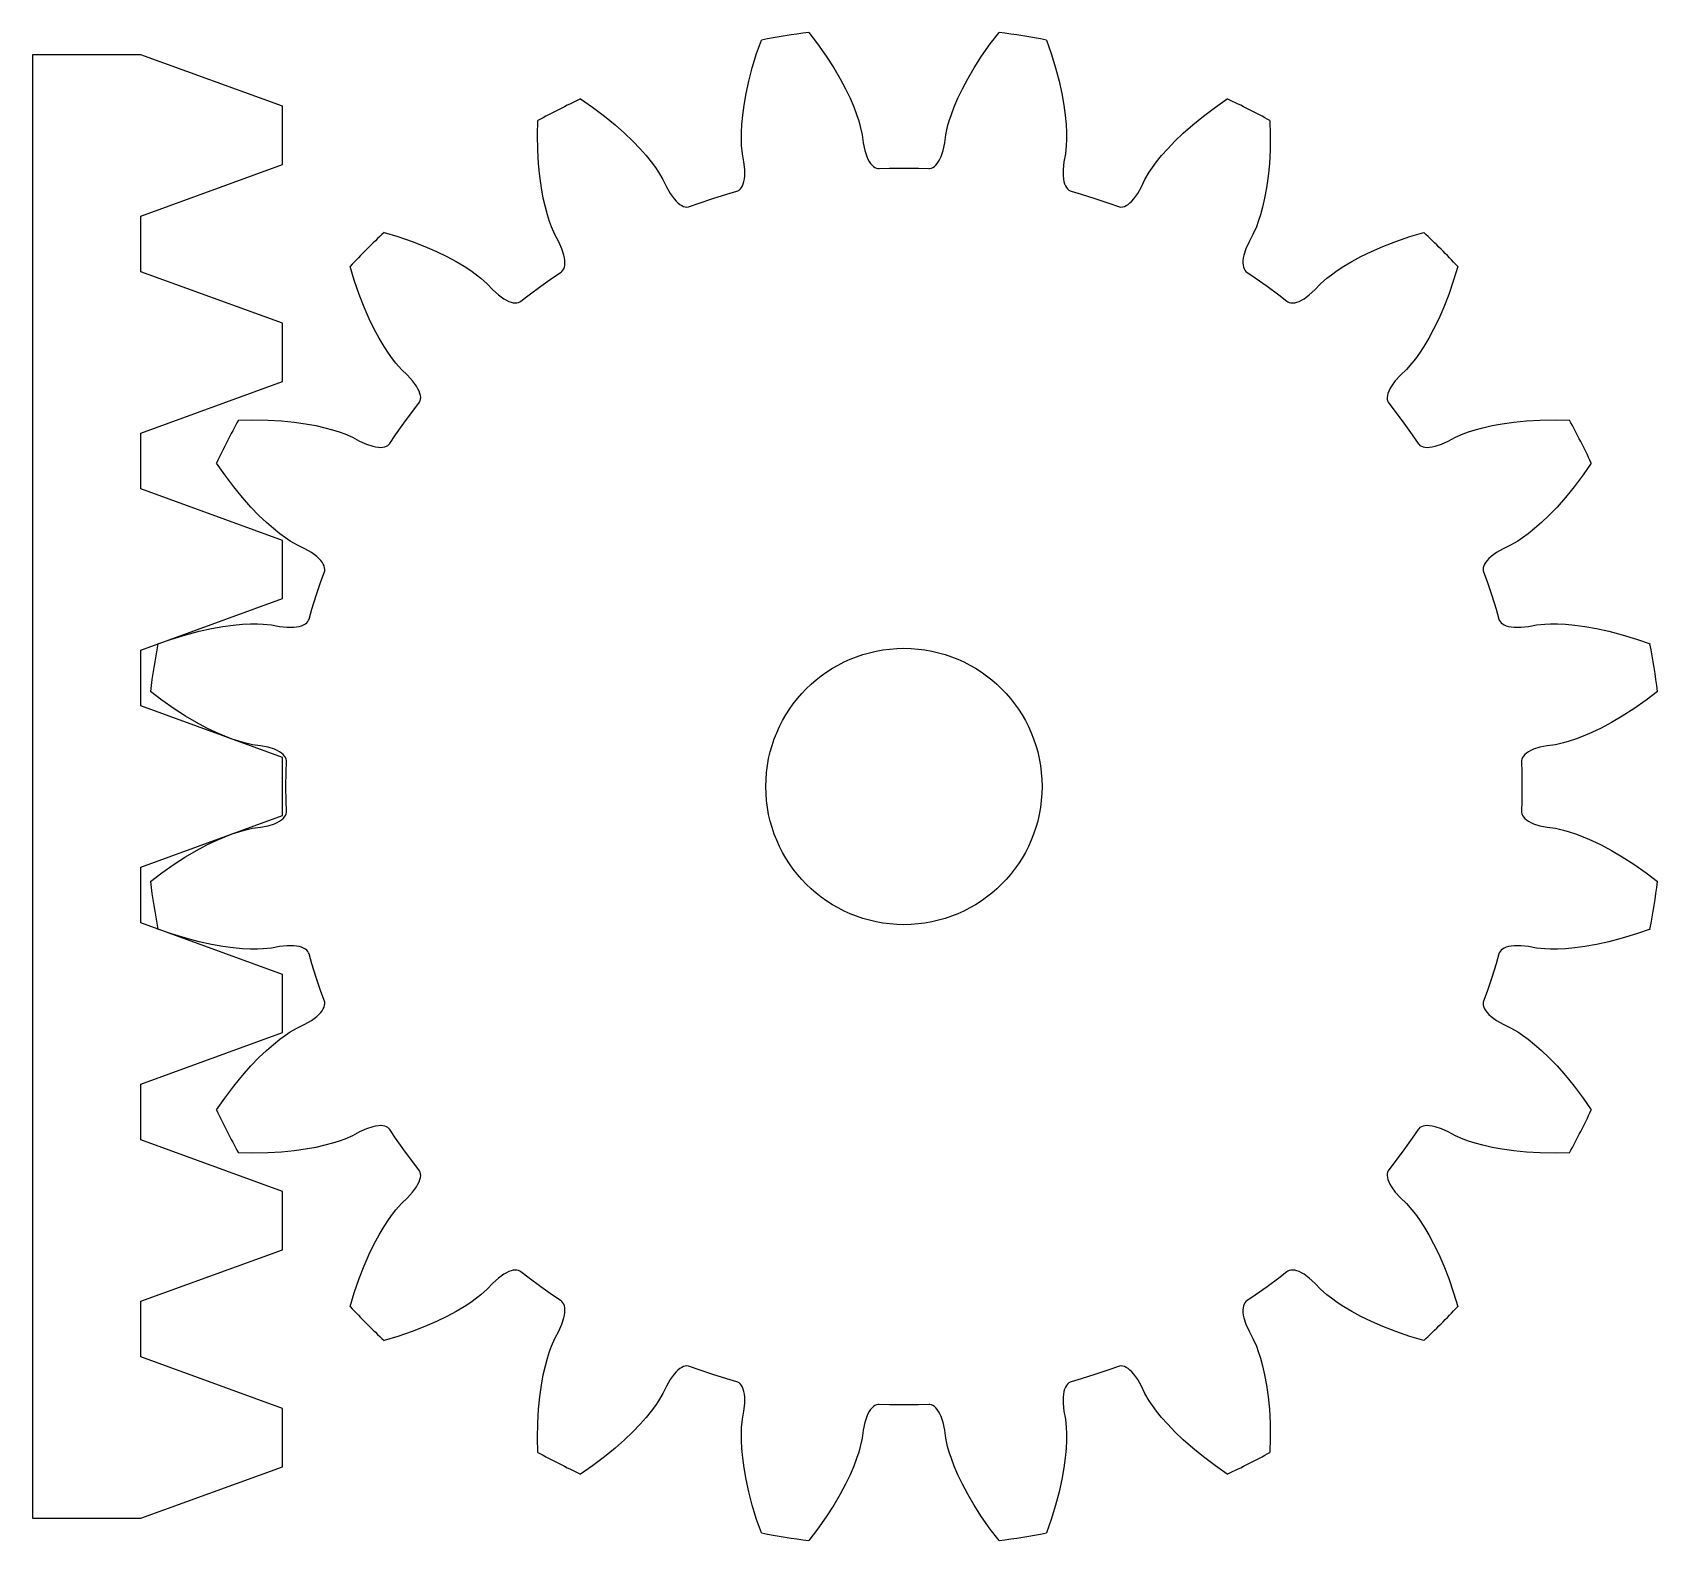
# Model space of a CAD drawing. Extents: x -2.6 to 20.9, y -10.9 to 10.9.
import ezdxf

# ---------------------------------------------------------------- set-up
doc = ezdxf.new("R2010")
doc.units = 0

msp = doc.modelspace()

# ---------------------------------------------------------------- linework, layer by layer
msp.add_circle((10, 0), 2)
msp.add_circle((10, 0), 2)
at = {"layer": 'layer0'}
for p, q in [((8.623, 10.913), (8.75, 10.748)), ((11.25, 10.748), (11.377, 10.913)), ((7.803, 10.401), (7.867, 10.608)), ((7.867, 10.608), (7.937, 10.805)), ((8.75, 10.748), (8.875, 10.57)), ((11.125, 10.57), (11.25, 10.748)), ((12.063, 10.805), (12.133, 10.608)), ((12.133, 10.608), (12.197, 10.401)), ((7.753, 10.208), (7.803, 10.401)), ((8.875, 10.57), (8.983, 10.403)), ((8.983, 10.403), (9.076, 10.245)), ((10.924, 10.245), (11.017, 10.403)), ((11.017, 10.403), (11.125, 10.57)), ((12.197, 10.401), (12.247, 10.208)), ((7.713, 10.029), (7.753, 10.208)), ((9.076, 10.245), (9.154, 10.096)), ((10.846, 10.096), (10.924, 10.245)), ((12.247, 10.208), (12.287, 10.029)), ((5.318, 9.954), (5.49, 9.835)), ((7.684, 9.863), (7.713, 10.029)), ((9.154, 10.096), (9.219, 9.961)), ((9.219, 9.961), (9.272, 9.837)), ((10.728, 9.837), (10.781, 9.961)), ((10.781, 9.961), (10.846, 10.096)), ((12.287, 10.029), (12.316, 9.863)), ((14.51, 9.835), (14.682, 9.954)), ((5.49, 9.835), (5.664, 9.705)), ((5.664, 9.705), (5.818, 9.579)), ((7.652, 9.58), (7.665, 9.715)), ((7.665, 9.715), (7.684, 9.863)), ((9.272, 9.837), (9.313, 9.728)), ((9.313, 9.728), (9.345, 9.633)), ((10.655, 9.633), (10.687, 9.728)), ((10.687, 9.728), (10.728, 9.837)), ((12.316, 9.863), (12.335, 9.715)), ((12.335, 9.715), (12.348, 9.58)), ((14.182, 9.579), (14.336, 9.705)), ((14.336, 9.705), (14.51, 9.835)), ((4.694, 9.43), (4.699, 9.639)), ((4.697, 9.213), (4.694, 9.43)), ((5.818, 9.579), (5.955, 9.458)), ((5.955, 9.458), (6.076, 9.341)), ((7.646, 9.364), (7.647, 9.464)), ((7.647, 9.464), (7.652, 9.58)), ((9.345, 9.633), (9.368, 9.552)), ((9.368, 9.552), (9.395, 9.434)), ((9.395, 9.434), (9.41, 9.317)), ((10.59, 9.317), (10.605, 9.434)), ((10.605, 9.434), (10.632, 9.552)), ((10.632, 9.552), (10.655, 9.633)), ((12.348, 9.58), (12.353, 9.464)), ((12.353, 9.464), (12.354, 9.364)), ((13.924, 9.341), (14.045, 9.458)), ((14.045, 9.458), (14.182, 9.579)), ((15.301, 9.639), (15.306, 9.43)), ((15.306, 9.43), (15.303, 9.213)), ((4.708, 9.014), (4.697, 9.213)), ((6.076, 9.341), (6.179, 9.232)), ((6.179, 9.232), (6.268, 9.131)), ((7.649, 9.28), (7.646, 9.364)), ((7.66, 9.159), (7.649, 9.28)), ((9.41, 9.317), (9.433, 9.208)), ((9.433, 9.208), (9.462, 9.117)), ((10.538, 9.117), (10.567, 9.208)), ((10.567, 9.208), (10.59, 9.317)), ((12.351, 9.28), (12.34, 9.159)), ((12.354, 9.364), (12.351, 9.28)), ((13.732, 9.131), (13.821, 9.232)), ((13.821, 9.232), (13.924, 9.341)), ((15.303, 9.213), (15.292, 9.014)), ((4.726, 8.832), (4.708, 9.014)), ((6.268, 9.131), (6.341, 9.04)), ((6.341, 9.04), (6.401, 8.959)), ((6.401, 8.959), (6.447, 8.89)), ((7.682, 9.043), (7.66, 9.159)), ((7.694, 8.932), (7.682, 9.043)), ((9.462, 9.117), (9.479, 9.078)), ((9.479, 9.078), (9.498, 9.045)), ((9.498, 9.045), (9.517, 9.016)), ((9.517, 9.016), (9.538, 8.992)), ((9.538, 8.992), (9.559, 8.972)), ((9.559, 8.972), (9.58, 8.958)), ((9.58, 8.958), (9.602, 8.948)), ((9.602, 8.948), (9.624, 8.943)), ((9.624, 8.943), (9.641, 8.943)), ((9.641, 8.943), (9.79, 8.948)), ((9.79, 8.948), (10, 8.95)), ((10, 8.95), (10.21, 8.948)), ((10.21, 8.948), (10.359, 8.943)), ((10.359, 8.943), (10.376, 8.943)), ((10.376, 8.943), (10.398, 8.948)), ((10.398, 8.948), (10.42, 8.958)), ((10.42, 8.958), (10.441, 8.972)), ((10.441, 8.972), (10.462, 8.992)), ((10.462, 8.992), (10.483, 9.016)), ((10.483, 9.016), (10.502, 9.045)), ((10.502, 9.045), (10.521, 9.078)), ((10.521, 9.078), (10.538, 9.117)), ((12.318, 9.043), (12.306, 8.932)), ((12.34, 9.159), (12.318, 9.043)), ((13.553, 8.89), (13.599, 8.959)), ((13.599, 8.959), (13.659, 9.04)), ((13.659, 9.04), (13.732, 9.131)), ((15.292, 9.014), (15.274, 8.832)), ((4.75, 8.665), (4.726, 8.832)), ((6.447, 8.89), (6.509, 8.785)), ((6.509, 8.785), (6.56, 8.679)), ((7.661, 8.694), (7.673, 8.724)), ((7.673, 8.724), (7.683, 8.757)), ((7.683, 8.757), (7.69, 8.795)), ((7.69, 8.795), (7.694, 8.837)), ((7.694, 8.837), (7.694, 8.932)), ((12.306, 8.932), (12.306, 8.837)), ((12.306, 8.837), (12.31, 8.795)), ((12.31, 8.795), (12.317, 8.757)), ((12.317, 8.757), (12.327, 8.724)), ((12.327, 8.724), (12.339, 8.694)), ((13.44, 8.679), (13.491, 8.785)), ((13.491, 8.785), (13.553, 8.89)), ((15.274, 8.832), (15.25, 8.665)), ((4.777, 8.517), (4.75, 8.665)), ((4.807, 8.386), (4.777, 8.517)), ((6.56, 8.679), (6.615, 8.582)), ((6.615, 8.582), (6.671, 8.504)), ((6.671, 8.504), (6.699, 8.473)), ((6.699, 8.473), (6.727, 8.447)), ((7.035, 8.445), (7.234, 8.512)), ((7.234, 8.512), (7.435, 8.575)), ((7.435, 8.575), (7.578, 8.616)), ((7.578, 8.616), (7.594, 8.622)), ((7.594, 8.622), (7.613, 8.633)), ((7.613, 8.633), (7.631, 8.649)), ((7.631, 8.649), (7.647, 8.669)), ((7.647, 8.669), (7.661, 8.694)), ((12.339, 8.694), (12.353, 8.669)), ((12.353, 8.669), (12.369, 8.649)), ((12.369, 8.649), (12.387, 8.633)), ((12.387, 8.633), (12.406, 8.622)), ((12.406, 8.622), (12.422, 8.616)), ((12.422, 8.616), (12.565, 8.575)), ((12.565, 8.575), (12.766, 8.512)), ((12.766, 8.512), (12.965, 8.445)), ((13.273, 8.447), (13.301, 8.473)), ((13.301, 8.473), (13.329, 8.504)), ((13.329, 8.504), (13.385, 8.582)), ((13.385, 8.582), (13.44, 8.679)), ((15.223, 8.517), (15.193, 8.386)), ((15.25, 8.665), (15.223, 8.517)), ((4.837, 8.274), (4.807, 8.386)), ((4.868, 8.178), (4.837, 8.274)), ((6.727, 8.447), (6.755, 8.425)), ((6.755, 8.425), (6.782, 8.409)), ((6.782, 8.409), (6.808, 8.397)), ((6.808, 8.397), (6.833, 8.39)), ((6.833, 8.39), (6.857, 8.387)), ((6.857, 8.387), (6.879, 8.389)), ((6.879, 8.389), (6.895, 8.394)), ((6.895, 8.394), (7.035, 8.445)), ((12.965, 8.445), (13.105, 8.394)), ((13.105, 8.394), (13.121, 8.389)), ((13.121, 8.389), (13.143, 8.387)), ((13.143, 8.387), (13.167, 8.39)), ((13.167, 8.39), (13.192, 8.397)), ((13.192, 8.397), (13.218, 8.409)), ((13.218, 8.409), (13.245, 8.425)), ((13.245, 8.425), (13.273, 8.447)), ((15.163, 8.274), (15.132, 8.178)), ((15.193, 8.386), (15.163, 8.274)), ((2.471, 8.02), (2.672, 7.96)), ((4.896, 8.099), (4.868, 8.178)), ((4.945, 7.988), (4.896, 8.099)), ((15.104, 8.099), (15.055, 7.988)), ((15.132, 8.178), (15.104, 8.099)), ((17.328, 7.96), (17.529, 8.02)), ((2.672, 7.96), (2.877, 7.89)), ((2.877, 7.89), (3.063, 7.818)), ((3.063, 7.818), (3.23, 7.745)), ((5.001, 7.884), (4.945, 7.988)), ((5.047, 7.783), (5.001, 7.884)), ((5.076, 7.692), (5.047, 7.783)), ((14.953, 7.783), (14.924, 7.692)), ((14.999, 7.884), (14.953, 7.783)), ((15.055, 7.988), (14.999, 7.884)), ((16.77, 7.745), (16.937, 7.818)), ((16.937, 7.818), (17.123, 7.89)), ((17.123, 7.89), (17.328, 7.96)), ((3.23, 7.745), (3.382, 7.671)), ((3.382, 7.671), (3.513, 7.6)), ((3.513, 7.6), (3.629, 7.53)), ((5.085, 7.651), (5.076, 7.692)), ((5.083, 7.518), (5.089, 7.546)), ((5.09, 7.612), (5.085, 7.651)), ((5.089, 7.546), (5.091, 7.578)), ((5.091, 7.578), (5.09, 7.612)), ((14.91, 7.612), (14.909, 7.578)), ((14.909, 7.578), (14.911, 7.546)), ((14.915, 7.651), (14.91, 7.612)), ((14.911, 7.546), (14.917, 7.518)), ((14.924, 7.692), (14.915, 7.651)), ((16.371, 7.53), (16.487, 7.6)), ((16.487, 7.6), (16.618, 7.671)), ((16.618, 7.671), (16.77, 7.745)), ((2.04, 7.328), (1.98, 7.529)), ((2.11, 7.123), (2.04, 7.328)), ((3.629, 7.53), (3.727, 7.467)), ((3.727, 7.467), (3.808, 7.408)), ((3.808, 7.408), (3.874, 7.357)), ((3.874, 7.357), (3.965, 7.276)), ((4.739, 7.241), (4.911, 7.362)), ((4.911, 7.362), (5.034, 7.446)), ((5.034, 7.446), (5.047, 7.456)), ((5.047, 7.456), (5.062, 7.473)), ((5.062, 7.473), (5.074, 7.494)), ((5.074, 7.494), (5.083, 7.518)), ((14.917, 7.518), (14.926, 7.494)), ((14.926, 7.494), (14.938, 7.473)), ((14.938, 7.473), (14.953, 7.456)), ((14.953, 7.456), (14.966, 7.446)), ((14.966, 7.446), (15.089, 7.362)), ((15.089, 7.362), (15.261, 7.241)), ((16.035, 7.276), (16.126, 7.357)), ((16.126, 7.357), (16.192, 7.408)), ((16.192, 7.408), (16.273, 7.467)), ((16.273, 7.467), (16.371, 7.53)), ((17.96, 7.328), (17.89, 7.123)), ((18.02, 7.529), (17.96, 7.328)), ((2.182, 6.937), (2.11, 7.123)), ((3.965, 7.276), (4.047, 7.191)), ((4.047, 7.191), (4.129, 7.116)), ((4.129, 7.116), (4.206, 7.059)), ((4.453, 7.024), (4.571, 7.115)), ((4.571, 7.115), (4.739, 7.241)), ((15.261, 7.241), (15.429, 7.115)), ((15.429, 7.115), (15.547, 7.024)), ((15.794, 7.059), (15.871, 7.116)), ((15.871, 7.116), (15.953, 7.191)), ((15.953, 7.191), (16.035, 7.276)), ((17.89, 7.123), (17.818, 6.937)), ((2.255, 6.77), (2.182, 6.937)), ((4.206, 7.059), (4.243, 7.038)), ((4.243, 7.038), (4.277, 7.022)), ((4.277, 7.022), (4.31, 7.01)), ((4.31, 7.01), (4.341, 7.003)), ((4.341, 7.003), (4.369, 6.999)), ((4.369, 6.999), (4.395, 7)), ((4.395, 7), (4.419, 7.005)), ((4.419, 7.005), (4.439, 7.014)), ((4.439, 7.014), (4.453, 7.024)), ((15.547, 7.024), (15.561, 7.014)), ((15.561, 7.014), (15.581, 7.005)), ((15.581, 7.005), (15.605, 7)), ((15.605, 7), (15.631, 6.999)), ((15.631, 6.999), (15.659, 7.003)), ((15.659, 7.003), (15.69, 7.01)), ((15.69, 7.01), (15.723, 7.022)), ((15.723, 7.022), (15.757, 7.038)), ((15.757, 7.038), (15.794, 7.059)), ((17.818, 6.937), (17.745, 6.77)), ((2.329, 6.618), (2.255, 6.77)), ((2.4, 6.487), (2.329, 6.618)), ((17.671, 6.618), (17.6, 6.487)), ((17.745, 6.77), (17.671, 6.618)), ((2.47, 6.371), (2.4, 6.487)), ((2.533, 6.273), (2.47, 6.371)), ((17.53, 6.371), (17.467, 6.273)), ((17.6, 6.487), (17.53, 6.371)), ((2.592, 6.192), (2.533, 6.273)), ((2.643, 6.126), (2.592, 6.192)), ((2.724, 6.035), (2.643, 6.126)), ((17.357, 6.126), (17.276, 6.035)), ((17.408, 6.192), (17.357, 6.126)), ((17.467, 6.273), (17.408, 6.192)), ((2.809, 5.953), (2.724, 6.035)), ((2.884, 5.871), (2.809, 5.953)), ((17.191, 5.953), (17.116, 5.871)), ((17.276, 6.035), (17.191, 5.953)), ((2.941, 5.794), (2.884, 5.871)), ((2.962, 5.757), (2.941, 5.794)), ((2.978, 5.723), (2.962, 5.757)), ((2.99, 5.69), (2.978, 5.723)), ((2.997, 5.659), (2.99, 5.69)), ((3.001, 5.631), (2.997, 5.659)), ((17.003, 5.659), (16.999, 5.631)), ((17.01, 5.69), (17.003, 5.659)), ((17.022, 5.723), (17.01, 5.69)), ((17.038, 5.757), (17.022, 5.723)), ((17.059, 5.794), (17.038, 5.757)), ((17.116, 5.871), (17.059, 5.794)), ((2.759, 5.261), (2.885, 5.429)), ((2.885, 5.429), (2.976, 5.547)), ((2.976, 5.547), (2.986, 5.561)), ((2.986, 5.561), (2.995, 5.581)), ((2.995, 5.581), (3, 5.605)), ((3, 5.605), (3.001, 5.631)), ((16.999, 5.631), (17, 5.605)), ((17, 5.605), (17.005, 5.581)), ((17.005, 5.581), (17.014, 5.561)), ((17.014, 5.561), (17.024, 5.547)), ((17.024, 5.547), (17.115, 5.429)), ((17.115, 5.429), (17.241, 5.261)), ((0.361, 5.301), (0.57, 5.306)), ((0.57, 5.306), (0.787, 5.303)), ((0.787, 5.303), (0.986, 5.292)), ((0.986, 5.292), (1.168, 5.274)), ((1.168, 5.274), (1.335, 5.25)), ((1.335, 5.25), (1.483, 5.223)), ((1.483, 5.223), (1.614, 5.193)), ((1.614, 5.193), (1.726, 5.163)), ((2.638, 5.089), (2.759, 5.261)), ((17.241, 5.261), (17.362, 5.089)), ((18.274, 5.163), (18.386, 5.193)), ((18.386, 5.193), (18.517, 5.223)), ((18.517, 5.223), (18.665, 5.25)), ((18.665, 5.25), (18.832, 5.274)), ((18.832, 5.274), (19.014, 5.292)), ((19.014, 5.292), (19.213, 5.303)), ((19.213, 5.303), (19.43, 5.306)), ((19.43, 5.306), (19.639, 5.301)), ((1.726, 5.163), (1.822, 5.132)), ((1.822, 5.132), (1.901, 5.104)), ((1.901, 5.104), (2.012, 5.055)), ((2.012, 5.055), (2.116, 4.999)), ((2.116, 4.999), (2.217, 4.953)), ((2.217, 4.953), (2.308, 4.924)), ((2.527, 4.938), (2.544, 4.953)), ((2.544, 4.953), (2.554, 4.966)), ((2.554, 4.966), (2.638, 5.089)), ((17.362, 5.089), (17.446, 4.966)), ((17.446, 4.966), (17.456, 4.953)), ((17.456, 4.953), (17.473, 4.938)), ((17.692, 4.924), (17.783, 4.953)), ((17.783, 4.953), (17.884, 4.999)), ((17.884, 4.999), (17.988, 5.055)), ((17.988, 5.055), (18.099, 5.104)), ((18.099, 5.104), (18.178, 5.132)), ((18.178, 5.132), (18.274, 5.163)), ((2.308, 4.924), (2.349, 4.915)), ((2.349, 4.915), (2.388, 4.91)), ((2.388, 4.91), (2.422, 4.909)), ((2.422, 4.909), (2.454, 4.911)), ((2.454, 4.911), (2.482, 4.917)), ((2.482, 4.917), (2.506, 4.926)), ((2.506, 4.926), (2.527, 4.938)), ((17.473, 4.938), (17.494, 4.926)), ((17.494, 4.926), (17.518, 4.917)), ((17.518, 4.917), (17.546, 4.911)), ((17.546, 4.911), (17.578, 4.909)), ((17.578, 4.909), (17.612, 4.91)), ((17.612, 4.91), (17.651, 4.915)), ((17.651, 4.915), (17.692, 4.924)), ((0.165, 4.51), (0.046, 4.682)), ((0.295, 4.336), (0.165, 4.51)), ((19.835, 4.51), (19.705, 4.336)), ((19.954, 4.682), (19.835, 4.51)), ((0.421, 4.182), (0.295, 4.336)), ((19.705, 4.336), (19.579, 4.182)), ((0.542, 4.045), (0.421, 4.182)), ((0.659, 3.924), (0.542, 4.045)), ((19.458, 4.045), (19.341, 3.924)), ((19.579, 4.182), (19.458, 4.045)), ((0.768, 3.821), (0.659, 3.924)), ((0.869, 3.732), (0.768, 3.821)), ((19.232, 3.821), (19.131, 3.732)), ((19.341, 3.924), (19.232, 3.821)), ((0.96, 3.659), (0.869, 3.732)), ((1.041, 3.599), (0.96, 3.659)), ((1.11, 3.553), (1.041, 3.599)), ((1.215, 3.491), (1.11, 3.553)), ((18.89, 3.553), (18.785, 3.491)), ((18.959, 3.599), (18.89, 3.553)), ((19.04, 3.659), (18.959, 3.599)), ((19.131, 3.732), (19.04, 3.659)), ((1.321, 3.44), (1.215, 3.491)), ((1.418, 3.385), (1.321, 3.44)), ((1.496, 3.329), (1.418, 3.385)), ((1.527, 3.301), (1.496, 3.329)), ((1.553, 3.273), (1.527, 3.301)), ((18.473, 3.301), (18.447, 3.273)), ((18.504, 3.329), (18.473, 3.301)), ((18.582, 3.385), (18.504, 3.329)), ((18.679, 3.44), (18.582, 3.385)), ((18.785, 3.491), (18.679, 3.44)), ((1.575, 3.245), (1.553, 3.273)), ((1.555, 2.965), (1.606, 3.105)), ((1.591, 3.218), (1.575, 3.245)), ((1.603, 3.192), (1.591, 3.218)), ((1.61, 3.167), (1.603, 3.192)), ((1.606, 3.105), (1.611, 3.121)), ((1.613, 3.143), (1.61, 3.167)), ((1.611, 3.121), (1.613, 3.143)), ((18.39, 3.167), (18.387, 3.143)), ((18.387, 3.143), (18.389, 3.121)), ((18.389, 3.121), (18.394, 3.105)), ((18.397, 3.192), (18.39, 3.167)), ((18.394, 3.105), (18.445, 2.965)), ((18.409, 3.218), (18.397, 3.192)), ((18.425, 3.245), (18.409, 3.218)), ((18.447, 3.273), (18.425, 3.245)), ((1.488, 2.766), (1.555, 2.965)), ((18.445, 2.965), (18.512, 2.766)), ((1.425, 2.565), (1.488, 2.766)), ((18.512, 2.766), (18.575, 2.565)), ((0.536, 2.353), (0.636, 2.354)), ((0.636, 2.354), (0.72, 2.351)), ((1.331, 2.353), (1.351, 2.369)), ((1.351, 2.369), (1.367, 2.387)), ((1.367, 2.387), (1.378, 2.406)), ((1.378, 2.406), (1.384, 2.422)), ((1.384, 2.422), (1.425, 2.565)), ((18.575, 2.565), (18.616, 2.422)), ((18.616, 2.422), (18.622, 2.406)), ((18.622, 2.406), (18.633, 2.387)), ((18.633, 2.387), (18.649, 2.369)), ((18.649, 2.369), (18.669, 2.353)), ((19.28, 2.351), (19.364, 2.354)), ((19.364, 2.354), (19.464, 2.353)), ((-0.805, 2.063), (-0.608, 2.133)), ((-0.608, 2.133), (-0.401, 2.197)), ((-0.401, 2.197), (-0.208, 2.247)), ((-0.208, 2.247), (-0.029, 2.287)), ((-0.029, 2.287), (0.137, 2.316)), ((0.137, 2.316), (0.285, 2.335)), ((0.285, 2.335), (0.42, 2.348)), ((0.42, 2.348), (0.536, 2.353)), ((0.72, 2.351), (0.841, 2.34)), ((0.841, 2.34), (0.957, 2.318)), ((0.957, 2.318), (1.068, 2.306)), ((1.068, 2.306), (1.163, 2.306)), ((1.163, 2.306), (1.205, 2.31)), ((1.205, 2.31), (1.243, 2.317)), ((1.243, 2.317), (1.276, 2.327)), ((1.276, 2.327), (1.306, 2.339)), ((1.306, 2.339), (1.331, 2.353)), ((18.669, 2.353), (18.694, 2.339)), ((18.694, 2.339), (18.724, 2.327)), ((18.724, 2.327), (18.757, 2.317)), ((18.757, 2.317), (18.795, 2.31)), ((18.795, 2.31), (18.837, 2.306)), ((18.837, 2.306), (18.932, 2.306)), ((18.932, 2.306), (19.043, 2.318)), ((19.043, 2.318), (19.159, 2.34)), ((19.159, 2.34), (19.28, 2.351)), ((19.464, 2.353), (19.58, 2.348)), ((19.58, 2.348), (19.715, 2.335)), ((19.715, 2.335), (19.863, 2.316)), ((19.863, 2.316), (20.029, 2.287)), ((20.029, 2.287), (20.208, 2.247)), ((20.208, 2.247), (20.401, 2.197)), ((20.401, 2.197), (20.608, 2.133)), ((20.608, 2.133), (20.805, 2.063)), ((-0.748, 1.25), (-0.913, 1.377)), ((-0.57, 1.125), (-0.748, 1.25)), ((20.748, 1.25), (20.57, 1.125)), ((20.913, 1.377), (20.748, 1.25)), ((-0.403, 1.017), (-0.57, 1.125)), ((-0.245, 0.924), (-0.403, 1.017)), ((20.403, 1.017), (20.245, 0.924)), ((20.57, 1.125), (20.403, 1.017)), ((-0.096, 0.846), (-0.245, 0.924)), ((0.039, 0.781), (-0.096, 0.846)), ((0.163, 0.728), (0.039, 0.781)), ((0.272, 0.686), (0.163, 0.728)), ((19.837, 0.728), (19.728, 0.686)), ((19.961, 0.781), (19.837, 0.728)), ((20.096, 0.846), (19.961, 0.781)), ((20.245, 0.924), (20.096, 0.846)), ((0.367, 0.655), (0.272, 0.686)), ((0.448, 0.632), (0.367, 0.655)), ((0.566, 0.605), (0.448, 0.632)), ((0.683, 0.59), (0.566, 0.605)), ((0.792, 0.567), (0.683, 0.59)), ((0.883, 0.538), (0.792, 0.567)), ((0.922, 0.521), (0.883, 0.538)), ((0.955, 0.502), (0.922, 0.521)), ((0.984, 0.483), (0.955, 0.502)), ((1.008, 0.462), (0.984, 0.483)), ((19.016, 0.483), (18.992, 0.462)), ((19.045, 0.502), (19.016, 0.483)), ((19.078, 0.521), (19.045, 0.502)), ((19.117, 0.538), (19.078, 0.521)), ((19.208, 0.567), (19.117, 0.538)), ((19.317, 0.59), (19.208, 0.567)), ((19.434, 0.605), (19.317, 0.59)), ((19.552, 0.632), (19.434, 0.605)), ((19.633, 0.655), (19.552, 0.632)), ((19.728, 0.686), (19.633, 0.655)), ((1.028, 0.441), (1.008, 0.462)), ((1.042, 0.42), (1.028, 0.441)), ((1.052, 0.398), (1.042, 0.42)), ((1.057, 0.376), (1.052, 0.398)), ((1.052, 0.21), (1.057, 0.359)), ((1.057, 0.359), (1.057, 0.376)), ((18.948, 0.398), (18.943, 0.376)), ((18.943, 0.376), (18.943, 0.359)), ((18.943, 0.359), (18.948, 0.21)), ((18.958, 0.42), (18.948, 0.398)), ((18.972, 0.441), (18.958, 0.42)), ((18.992, 0.462), (18.972, 0.441)), ((1.05, 0), (1.052, 0.21)), ((1.052, -0.21), (1.05, 0)), ((18.948, 0.21), (18.95, 0)), ((18.95, 0), (18.948, -0.21)), ((1.057, -0.359), (1.052, -0.21)), ((18.948, -0.21), (18.943, -0.359)), ((0.984, -0.483), (1.008, -0.462)), ((1.008, -0.462), (1.028, -0.441)), ((1.028, -0.441), (1.042, -0.42)), ((1.042, -0.42), (1.052, -0.398)), ((1.052, -0.398), (1.057, -0.376)), ((1.057, -0.376), (1.057, -0.359)), ((18.943, -0.359), (18.943, -0.376)), ((18.943, -0.376), (18.948, -0.398)), ((18.948, -0.398), (18.958, -0.42)), ((18.958, -0.42), (18.972, -0.441)), ((18.972, -0.441), (18.992, -0.462)), ((18.992, -0.462), (19.016, -0.483)), ((0.163, -0.728), (0.272, -0.686)), ((0.272, -0.686), (0.367, -0.655)), ((0.367, -0.655), (0.448, -0.632)), ((0.448, -0.632), (0.566, -0.605)), ((0.566, -0.605), (0.683, -0.59)), ((0.683, -0.59), (0.792, -0.567)), ((0.792, -0.567), (0.883, -0.538)), ((0.883, -0.538), (0.922, -0.521)), ((0.922, -0.521), (0.955, -0.502)), ((0.955, -0.502), (0.984, -0.483)), ((19.016, -0.483), (19.045, -0.502)), ((19.045, -0.502), (19.078, -0.521)), ((19.078, -0.521), (19.117, -0.538)), ((19.117, -0.538), (19.208, -0.567)), ((19.208, -0.567), (19.317, -0.59)), ((19.317, -0.59), (19.434, -0.605)), ((19.434, -0.605), (19.552, -0.632)), ((19.552, -0.632), (19.633, -0.655)), ((19.633, -0.655), (19.728, -0.686)), ((19.728, -0.686), (19.837, -0.728)), ((-0.403, -1.017), (-0.245, -0.924)), ((-0.245, -0.924), (-0.096, -0.846)), ((-0.096, -0.846), (0.039, -0.781)), ((0.039, -0.781), (0.163, -0.728)), ((19.837, -0.728), (19.961, -0.781)), ((19.961, -0.781), (20.096, -0.846)), ((20.096, -0.846), (20.245, -0.924)), ((20.245, -0.924), (20.403, -1.017)), ((-0.748, -1.25), (-0.57, -1.125)), ((-0.57, -1.125), (-0.403, -1.017)), ((20.403, -1.017), (20.57, -1.125)), ((20.57, -1.125), (20.748, -1.25)), ((-0.913, -1.377), (-0.748, -1.25)), ((20.748, -1.25), (20.913, -1.377)), ((-0.608, -2.133), (-0.805, -2.063)), ((20.805, -2.063), (20.608, -2.133)), ((-0.401, -2.197), (-0.608, -2.133)), ((-0.208, -2.247), (-0.401, -2.197)), ((-0.029, -2.287), (-0.208, -2.247)), ((0.137, -2.316), (-0.029, -2.287)), ((0.285, -2.335), (0.137, -2.316)), ((0.42, -2.348), (0.285, -2.335)), ((0.536, -2.353), (0.42, -2.348)), ((0.636, -2.354), (0.536, -2.353)), ((0.72, -2.351), (0.636, -2.354)), ((0.841, -2.34), (0.72, -2.351)), ((0.957, -2.318), (0.841, -2.34)), ((1.068, -2.306), (0.957, -2.318)), ((1.163, -2.306), (1.068, -2.306)), ((1.205, -2.31), (1.163, -2.306)), ((1.243, -2.317), (1.205, -2.31)), ((1.276, -2.327), (1.243, -2.317)), ((1.306, -2.339), (1.276, -2.327)), ((1.331, -2.353), (1.306, -2.339)), ((1.351, -2.369), (1.331, -2.353)), ((18.669, -2.353), (18.649, -2.369)), ((18.694, -2.339), (18.669, -2.353)), ((18.724, -2.327), (18.694, -2.339)), ((18.757, -2.317), (18.724, -2.327)), ((18.795, -2.31), (18.757, -2.317)), ((18.837, -2.306), (18.795, -2.31)), ((18.932, -2.306), (18.837, -2.306)), ((19.043, -2.318), (18.932, -2.306)), ((19.159, -2.34), (19.043, -2.318)), ((19.28, -2.351), (19.159, -2.34)), ((19.364, -2.354), (19.28, -2.351)), ((19.464, -2.353), (19.364, -2.354)), ((19.58, -2.348), (19.464, -2.353)), ((19.715, -2.335), (19.58, -2.348)), ((19.863, -2.316), (19.715, -2.335)), ((20.029, -2.287), (19.863, -2.316)), ((20.208, -2.247), (20.029, -2.287)), ((20.401, -2.197), (20.208, -2.247)), ((20.608, -2.133), (20.401, -2.197)), ((1.367, -2.387), (1.351, -2.369)), ((1.378, -2.406), (1.367, -2.387)), ((1.384, -2.422), (1.378, -2.406)), ((1.425, -2.565), (1.384, -2.422)), ((1.488, -2.766), (1.425, -2.565)), ((18.575, -2.565), (18.512, -2.766)), ((18.616, -2.422), (18.575, -2.565)), ((18.622, -2.406), (18.616, -2.422)), ((18.633, -2.387), (18.622, -2.406)), ((18.649, -2.369), (18.633, -2.387)), ((1.555, -2.965), (1.488, -2.766)), ((18.512, -2.766), (18.445, -2.965)), ((1.606, -3.105), (1.555, -2.965)), ((18.445, -2.965), (18.394, -3.105)), ((1.527, -3.301), (1.553, -3.273)), ((1.553, -3.273), (1.575, -3.245)), ((1.575, -3.245), (1.591, -3.218)), ((1.591, -3.218), (1.603, -3.192)), ((1.603, -3.192), (1.61, -3.167)), ((1.611, -3.121), (1.606, -3.105)), ((1.61, -3.167), (1.613, -3.143)), ((1.613, -3.143), (1.611, -3.121)), ((18.389, -3.121), (18.387, -3.143)), ((18.387, -3.143), (18.39, -3.167)), ((18.394, -3.105), (18.389, -3.121)), ((18.39, -3.167), (18.397, -3.192)), ((18.397, -3.192), (18.409, -3.218)), ((18.409, -3.218), (18.425, -3.245)), ((18.425, -3.245), (18.447, -3.273)), ((18.447, -3.273), (18.473, -3.301)), ((1.11, -3.553), (1.215, -3.491)), ((1.215, -3.491), (1.321, -3.44)), ((1.321, -3.44), (1.418, -3.385)), ((1.418, -3.385), (1.496, -3.329)), ((1.496, -3.329), (1.527, -3.301)), ((18.473, -3.301), (18.504, -3.329)), ((18.504, -3.329), (18.582, -3.385)), ((18.582, -3.385), (18.679, -3.44)), ((18.679, -3.44), (18.785, -3.491)), ((18.785, -3.491), (18.89, -3.553)), ((0.768, -3.821), (0.869, -3.732)), ((0.869, -3.732), (0.96, -3.659)), ((0.96, -3.659), (1.041, -3.599)), ((1.041, -3.599), (1.11, -3.553)), ((18.89, -3.553), (18.959, -3.599)), ((18.959, -3.599), (19.04, -3.659)), ((19.04, -3.659), (19.131, -3.732)), ((19.131, -3.732), (19.232, -3.821)), ((0.542, -4.045), (0.659, -3.924)), ((0.659, -3.924), (0.768, -3.821)), ((19.232, -3.821), (19.341, -3.924)), ((19.341, -3.924), (19.458, -4.045)), ((0.295, -4.336), (0.421, -4.182)), ((0.421, -4.182), (0.542, -4.045)), ((19.458, -4.045), (19.579, -4.182)), ((19.579, -4.182), (19.705, -4.336)), ((0.165, -4.51), (0.295, -4.336)), ((19.705, -4.336), (19.835, -4.51)), ((0.046, -4.682), (0.165, -4.51)), ((19.835, -4.51), (19.954, -4.682)), ((2.308, -4.924), (2.217, -4.953)), ((2.349, -4.915), (2.308, -4.924)), ((2.388, -4.91), (2.349, -4.915)), ((2.422, -4.909), (2.388, -4.91)), ((2.454, -4.911), (2.422, -4.909)), ((2.482, -4.917), (2.454, -4.911)), ((2.506, -4.926), (2.482, -4.917)), ((2.527, -4.938), (2.506, -4.926)), ((2.544, -4.953), (2.527, -4.938)), ((17.473, -4.938), (17.456, -4.953)), ((17.494, -4.926), (17.473, -4.938)), ((17.518, -4.917), (17.494, -4.926)), ((17.546, -4.911), (17.518, -4.917)), ((17.578, -4.909), (17.546, -4.911)), ((17.612, -4.91), (17.578, -4.909)), ((17.651, -4.915), (17.612, -4.91)), ((17.692, -4.924), (17.651, -4.915)), ((17.783, -4.953), (17.692, -4.924)), ((1.726, -5.163), (1.614, -5.193)), ((1.822, -5.132), (1.726, -5.163)), ((1.901, -5.104), (1.822, -5.132)), ((2.012, -5.055), (1.901, -5.104)), ((2.116, -4.999), (2.012, -5.055)), ((2.217, -4.953), (2.116, -4.999)), ((2.554, -4.966), (2.544, -4.953)), ((2.638, -5.089), (2.554, -4.966)), ((2.759, -5.261), (2.638, -5.089)), ((17.362, -5.089), (17.241, -5.261)), ((17.446, -4.966), (17.362, -5.089)), ((17.456, -4.953), (17.446, -4.966)), ((17.884, -4.999), (17.783, -4.953)), ((17.988, -5.055), (17.884, -4.999)), ((18.099, -5.104), (17.988, -5.055)), ((18.178, -5.132), (18.099, -5.104)), ((18.274, -5.163), (18.178, -5.132)), ((18.386, -5.193), (18.274, -5.163)), ((0.57, -5.306), (0.361, -5.301)), ((0.787, -5.303), (0.57, -5.306)), ((0.986, -5.292), (0.787, -5.303)), ((1.168, -5.274), (0.986, -5.292)), ((1.335, -5.25), (1.168, -5.274)), ((1.483, -5.223), (1.335, -5.25)), ((1.614, -5.193), (1.483, -5.223)), ((2.885, -5.429), (2.759, -5.261)), ((17.241, -5.261), (17.115, -5.429)), ((18.517, -5.223), (18.386, -5.193)), ((18.665, -5.25), (18.517, -5.223)), ((18.832, -5.274), (18.665, -5.25)), ((19.014, -5.292), (18.832, -5.274)), ((19.213, -5.303), (19.014, -5.292)), ((19.43, -5.306), (19.213, -5.303)), ((19.639, -5.301), (19.43, -5.306)), ((2.976, -5.547), (2.885, -5.429)), ((2.986, -5.561), (2.976, -5.547)), ((2.995, -5.581), (2.986, -5.561)), ((3, -5.605), (2.995, -5.581)), ((2.997, -5.659), (3.001, -5.631)), ((3.001, -5.631), (3, -5.605)), ((17, -5.605), (16.999, -5.631)), ((16.999, -5.631), (17.003, -5.659)), ((17.005, -5.581), (17, -5.605)), ((17.014, -5.561), (17.005, -5.581)), ((17.024, -5.547), (17.014, -5.561)), ((17.115, -5.429), (17.024, -5.547)), ((2.809, -5.953), (2.884, -5.871)), ((2.884, -5.871), (2.941, -5.794)), ((2.941, -5.794), (2.962, -5.757)), ((2.962, -5.757), (2.978, -5.723)), ((2.978, -5.723), (2.99, -5.69)), ((2.99, -5.69), (2.997, -5.659)), ((17.003, -5.659), (17.01, -5.69)), ((17.01, -5.69), (17.022, -5.723)), ((17.022, -5.723), (17.038, -5.757)), ((17.038, -5.757), (17.059, -5.794)), ((17.059, -5.794), (17.116, -5.871)), ((17.116, -5.871), (17.191, -5.953)), ((2.643, -6.126), (2.724, -6.035)), ((2.724, -6.035), (2.809, -5.953)), ((17.191, -5.953), (17.276, -6.035)), ((17.276, -6.035), (17.357, -6.126)), ((2.47, -6.371), (2.533, -6.273)), ((2.533, -6.273), (2.592, -6.192)), ((2.592, -6.192), (2.643, -6.126)), ((17.357, -6.126), (17.408, -6.192)), ((17.408, -6.192), (17.467, -6.273)), ((17.467, -6.273), (17.53, -6.371)), ((2.329, -6.618), (2.4, -6.487)), ((2.4, -6.487), (2.47, -6.371)), ((17.53, -6.371), (17.6, -6.487)), ((17.6, -6.487), (17.671, -6.618)), ((2.182, -6.937), (2.255, -6.77)), ((2.255, -6.77), (2.329, -6.618)), ((17.671, -6.618), (17.745, -6.77)), ((17.745, -6.77), (17.818, -6.937)), ((2.11, -7.123), (2.182, -6.937)), ((4.206, -7.059), (4.129, -7.116)), ((4.243, -7.038), (4.206, -7.059)), ((4.277, -7.022), (4.243, -7.038)), ((4.31, -7.01), (4.277, -7.022)), ((4.341, -7.003), (4.31, -7.01)), ((4.369, -6.999), (4.341, -7.003)), ((4.395, -7), (4.369, -6.999)), ((4.419, -7.005), (4.395, -7)), ((4.439, -7.014), (4.419, -7.005)), ((4.453, -7.024), (4.439, -7.014)), ((4.571, -7.115), (4.453, -7.024)), ((15.547, -7.024), (15.429, -7.115)), ((15.561, -7.014), (15.547, -7.024)), ((15.581, -7.005), (15.561, -7.014)), ((15.605, -7), (15.581, -7.005)), ((15.631, -6.999), (15.605, -7)), ((15.659, -7.003), (15.631, -6.999)), ((15.69, -7.01), (15.659, -7.003)), ((15.723, -7.022), (15.69, -7.01)), ((15.757, -7.038), (15.723, -7.022)), ((15.794, -7.059), (15.757, -7.038)), ((15.871, -7.116), (15.794, -7.059)), ((17.818, -6.937), (17.89, -7.123)), ((2.04, -7.328), (2.11, -7.123)), ((3.965, -7.276), (3.874, -7.357)), ((4.047, -7.191), (3.965, -7.276)), ((4.129, -7.116), (4.047, -7.191)), ((4.739, -7.241), (4.571, -7.115)), ((4.911, -7.362), (4.739, -7.241)), ((15.261, -7.241), (15.089, -7.362)), ((15.429, -7.115), (15.261, -7.241)), ((15.953, -7.191), (15.871, -7.116)), ((16.035, -7.276), (15.953, -7.191)), ((16.126, -7.357), (16.035, -7.276)), ((17.89, -7.123), (17.96, -7.328)), ((1.98, -7.529), (2.04, -7.328)), ((3.629, -7.53), (3.513, -7.6)), ((3.727, -7.467), (3.629, -7.53)), ((3.808, -7.408), (3.727, -7.467)), ((3.874, -7.357), (3.808, -7.408)), ((5.034, -7.446), (4.911, -7.362)), ((5.047, -7.456), (5.034, -7.446)), ((5.062, -7.473), (5.047, -7.456)), ((5.074, -7.494), (5.062, -7.473)), ((5.083, -7.518), (5.074, -7.494)), ((5.089, -7.546), (5.083, -7.518)), ((14.917, -7.518), (14.911, -7.546)), ((14.926, -7.494), (14.917, -7.518)), ((14.938, -7.473), (14.926, -7.494)), ((14.953, -7.456), (14.938, -7.473)), ((14.966, -7.446), (14.953, -7.456)), ((15.089, -7.362), (14.966, -7.446)), ((16.192, -7.408), (16.126, -7.357)), ((16.273, -7.467), (16.192, -7.408)), ((16.371, -7.53), (16.273, -7.467)), ((16.487, -7.6), (16.371, -7.53)), ((17.96, -7.328), (18.02, -7.529)), ((3.23, -7.745), (3.063, -7.818)), ((3.382, -7.671), (3.23, -7.745)), ((3.513, -7.6), (3.382, -7.671)), ((5.047, -7.783), (5.076, -7.692)), ((5.076, -7.692), (5.085, -7.651)), ((5.085, -7.651), (5.09, -7.612)), ((5.091, -7.578), (5.089, -7.546)), ((5.09, -7.612), (5.091, -7.578)), ((14.911, -7.546), (14.909, -7.578)), ((14.909, -7.578), (14.91, -7.612)), ((14.91, -7.612), (14.915, -7.651)), ((14.915, -7.651), (14.924, -7.692)), ((14.924, -7.692), (14.953, -7.783)), ((16.618, -7.671), (16.487, -7.6)), ((16.77, -7.745), (16.618, -7.671)), ((16.937, -7.818), (16.77, -7.745)), ((2.672, -7.96), (2.471, -8.02)), ((2.877, -7.89), (2.672, -7.96)), ((3.063, -7.818), (2.877, -7.89)), ((4.896, -8.099), (4.945, -7.988)), ((4.945, -7.988), (5.001, -7.884)), ((5.001, -7.884), (5.047, -7.783)), ((14.953, -7.783), (14.999, -7.884)), ((14.999, -7.884), (15.055, -7.988)), ((15.055, -7.988), (15.104, -8.099)), ((17.123, -7.89), (16.937, -7.818)), ((17.328, -7.96), (17.123, -7.89)), ((17.529, -8.02), (17.328, -7.96)), ((4.837, -8.274), (4.868, -8.178)), ((4.868, -8.178), (4.896, -8.099)), ((15.104, -8.099), (15.132, -8.178)), ((15.132, -8.178), (15.163, -8.274)), ((4.777, -8.517), (4.807, -8.386)), ((4.807, -8.386), (4.837, -8.274)), ((6.727, -8.447), (6.699, -8.473)), ((6.755, -8.425), (6.727, -8.447)), ((6.782, -8.409), (6.755, -8.425)), ((6.808, -8.397), (6.782, -8.409)), ((6.833, -8.39), (6.808, -8.397)), ((6.857, -8.387), (6.833, -8.39)), ((6.879, -8.389), (6.857, -8.387)), ((6.895, -8.394), (6.879, -8.389)), ((7.035, -8.445), (6.895, -8.394)), ((7.234, -8.512), (7.035, -8.445)), ((12.965, -8.445), (12.766, -8.512)), ((13.105, -8.394), (12.965, -8.445)), ((13.121, -8.389), (13.105, -8.394)), ((13.143, -8.387), (13.121, -8.389)), ((13.167, -8.39), (13.143, -8.387)), ((13.192, -8.397), (13.167, -8.39)), ((13.218, -8.409), (13.192, -8.397)), ((13.245, -8.425), (13.218, -8.409)), ((13.273, -8.447), (13.245, -8.425)), ((13.301, -8.473), (13.273, -8.447)), ((15.163, -8.274), (15.193, -8.386)), ((15.193, -8.386), (15.223, -8.517)), ((4.726, -8.832), (4.75, -8.665)), ((4.75, -8.665), (4.777, -8.517)), ((6.56, -8.679), (6.509, -8.785)), ((6.615, -8.582), (6.56, -8.679)), ((6.671, -8.504), (6.615, -8.582)), ((6.699, -8.473), (6.671, -8.504)), ((7.435, -8.575), (7.234, -8.512)), ((7.578, -8.616), (7.435, -8.575)), ((7.594, -8.622), (7.578, -8.616)), ((7.613, -8.633), (7.594, -8.622)), ((7.631, -8.649), (7.613, -8.633)), ((7.647, -8.669), (7.631, -8.649)), ((7.661, -8.694), (7.647, -8.669)), ((7.673, -8.724), (7.661, -8.694)), ((12.339, -8.694), (12.327, -8.724)), ((12.353, -8.669), (12.339, -8.694)), ((12.369, -8.649), (12.353, -8.669)), ((12.387, -8.633), (12.369, -8.649)), ((12.406, -8.622), (12.387, -8.633)), ((12.422, -8.616), (12.406, -8.622)), ((12.565, -8.575), (12.422, -8.616)), ((12.766, -8.512), (12.565, -8.575)), ((13.329, -8.504), (13.301, -8.473)), ((13.385, -8.582), (13.329, -8.504)), ((13.44, -8.679), (13.385, -8.582)), ((13.491, -8.785), (13.44, -8.679)), ((15.223, -8.517), (15.25, -8.665)), ((15.25, -8.665), (15.274, -8.832)), ((4.708, -9.014), (4.726, -8.832)), ((6.447, -8.89), (6.401, -8.959)), ((6.509, -8.785), (6.447, -8.89)), ((7.683, -8.757), (7.673, -8.724)), ((7.682, -9.043), (7.694, -8.932)), ((7.69, -8.795), (7.683, -8.757)), ((7.694, -8.837), (7.69, -8.795)), ((7.694, -8.932), (7.694, -8.837)), ((9.641, -8.943), (9.624, -8.943)), ((9.79, -8.948), (9.641, -8.943)), ((10.359, -8.943), (10.21, -8.948)), ((10.376, -8.943), (10.359, -8.943)), ((12.31, -8.795), (12.306, -8.837)), ((12.306, -8.837), (12.306, -8.932)), ((12.306, -8.932), (12.318, -9.043)), ((12.317, -8.757), (12.31, -8.795)), ((12.327, -8.724), (12.317, -8.757)), ((13.553, -8.89), (13.491, -8.785)), ((13.599, -8.959), (13.553, -8.89)), ((15.274, -8.832), (15.292, -9.014)), ((4.697, -9.213), (4.708, -9.014)), ((6.268, -9.131), (6.179, -9.232)), ((6.341, -9.04), (6.268, -9.131)), ((6.401, -8.959), (6.341, -9.04)), ((7.649, -9.28), (7.66, -9.159)), ((7.66, -9.159), (7.682, -9.043)), ((9.462, -9.117), (9.433, -9.208)), ((9.479, -9.078), (9.462, -9.117)), ((9.498, -9.045), (9.479, -9.078)), ((9.517, -9.016), (9.498, -9.045)), ((9.538, -8.992), (9.517, -9.016)), ((9.559, -8.972), (9.538, -8.992)), ((9.58, -8.958), (9.559, -8.972)), ((9.602, -8.948), (9.58, -8.958)), ((9.624, -8.943), (9.602, -8.948)), ((10, -8.95), (9.79, -8.948)), ((10.21, -8.948), (10, -8.95)), ((10.398, -8.948), (10.376, -8.943)), ((10.42, -8.958), (10.398, -8.948)), ((10.441, -8.972), (10.42, -8.958)), ((10.462, -8.992), (10.441, -8.972)), ((10.483, -9.016), (10.462, -8.992)), ((10.502, -9.045), (10.483, -9.016)), ((10.521, -9.078), (10.502, -9.045)), ((10.538, -9.117), (10.521, -9.078)), ((10.567, -9.208), (10.538, -9.117)), ((12.318, -9.043), (12.34, -9.159)), ((12.34, -9.159), (12.351, -9.28)), ((13.659, -9.04), (13.599, -8.959)), ((13.732, -9.131), (13.659, -9.04)), ((13.821, -9.232), (13.732, -9.131)), ((15.292, -9.014), (15.303, -9.213)), ((4.694, -9.43), (4.697, -9.213)), ((6.076, -9.341), (5.955, -9.458)), ((6.179, -9.232), (6.076, -9.341)), ((7.646, -9.364), (7.649, -9.28)), ((7.647, -9.464), (7.646, -9.364)), ((9.41, -9.317), (9.395, -9.434)), ((9.433, -9.208), (9.41, -9.317)), ((10.59, -9.317), (10.567, -9.208)), ((10.605, -9.434), (10.59, -9.317)), ((12.351, -9.28), (12.354, -9.364)), ((12.354, -9.364), (12.353, -9.464)), ((13.924, -9.341), (13.821, -9.232)), ((14.045, -9.458), (13.924, -9.341)), ((15.303, -9.213), (15.306, -9.43)), ((4.699, -9.639), (4.694, -9.43)), ((5.818, -9.579), (5.664, -9.705)), ((5.955, -9.458), (5.818, -9.579)), ((7.652, -9.58), (7.647, -9.464)), ((7.665, -9.715), (7.652, -9.58)), ((9.345, -9.633), (9.313, -9.728)), ((9.368, -9.552), (9.345, -9.633)), ((9.395, -9.434), (9.368, -9.552)), ((10.632, -9.552), (10.605, -9.434)), ((10.655, -9.633), (10.632, -9.552)), ((10.687, -9.728), (10.655, -9.633)), ((12.348, -9.58), (12.335, -9.715)), ((12.353, -9.464), (12.348, -9.58)), ((14.182, -9.579), (14.045, -9.458)), ((14.336, -9.705), (14.182, -9.579)), ((15.306, -9.43), (15.301, -9.639)), ((5.49, -9.835), (5.318, -9.954)), ((5.664, -9.705), (5.49, -9.835)), ((7.684, -9.863), (7.665, -9.715)), ((7.713, -10.029), (7.684, -9.863)), ((9.272, -9.837), (9.219, -9.961)), ((9.313, -9.728), (9.272, -9.837)), ((10.728, -9.837), (10.687, -9.728)), ((10.781, -9.961), (10.728, -9.837)), ((12.316, -9.863), (12.287, -10.029)), ((12.335, -9.715), (12.316, -9.863)), ((14.51, -9.835), (14.336, -9.705)), ((14.682, -9.954), (14.51, -9.835)), ((7.753, -10.208), (7.713, -10.029)), ((9.154, -10.096), (9.076, -10.245)), ((9.219, -9.961), (9.154, -10.096)), ((10.846, -10.096), (10.781, -9.961)), ((10.924, -10.245), (10.846, -10.096)), ((12.287, -10.029), (12.247, -10.208)), ((7.803, -10.401), (7.753, -10.208)), ((9.076, -10.245), (8.983, -10.403)), ((11.017, -10.403), (10.924, -10.245)), ((12.247, -10.208), (12.197, -10.401)), ((7.867, -10.608), (7.803, -10.401)), ((8.875, -10.57), (8.75, -10.748)), ((8.983, -10.403), (8.875, -10.57)), ((11.125, -10.57), (11.017, -10.403)), ((11.25, -10.748), (11.125, -10.57)), ((12.197, -10.401), (12.133, -10.608)), ((7.937, -10.805), (7.867, -10.608)), ((8.75, -10.748), (8.623, -10.913)), ((11.377, -10.913), (11.25, -10.748)), ((12.133, -10.608), (12.063, -10.805))]:
    msp.add_line(p, q, dxfattribs=at)
for start, end in [(97.1909, 100.8091), (79.1909, 82.8091), (115.1909, 118.8091), (61.1909, 64.8091), (133.1909, 136.8091), (43.1909, 46.8091), (151.1909, 154.8091), (25.1909, 28.8091), (169.1909, 172.8091), (7.1909, 10.8091), (187.1909, 190.8091), (349.1909, 352.8091), (205.1909, 208.8091), (331.1909, 334.8091), (223.1909, 226.8091), (313.1909, 316.8091), (241.1909, 244.8091), (295.1909, 298.8091), (259.1909, 262.8091), (277.1909, 280.8091)]:
    msp.add_arc((10, 0), 11, start, end, dxfattribs=at)
at = {"layer": 'layer1'}
for p, q in [((-1.05, 10.592), (-2.621, 10.592)), ((-2.621, 10.592), (-2.621, -10.592)), ((1, 9.846), (-1.05, 10.592)), ((1, 9.003), (1, 9.846)), ((-1.05, 8.257), (1, 9.003)), ((-1.05, 7.451), (-1.05, 8.257)), ((1, 6.705), (-1.05, 7.451)), ((1, 5.862), (1, 6.705)), ((-1.05, 5.116), (1, 5.862)), ((-1.05, 4.309), (-1.05, 5.116)), ((1, 3.563), (-1.05, 4.309)), ((1, 2.72), (1, 3.563)), ((-1.05, 1.974), (1, 2.72)), ((-1.05, 1.168), (-1.05, 1.974)), ((1, 0.421), (-1.05, 1.168)), ((1, -0.421), (1, 0.421)), ((-1.05, -1.168), (1, -0.421)), ((-1.05, -1.974), (-1.05, -1.168)), ((1, -2.72), (-1.05, -1.974)), ((1, -3.563), (1, -2.72)), ((-1.05, -4.309), (1, -3.563)), ((-1.05, -5.116), (-1.05, -4.309)), ((1, -5.862), (-1.05, -5.116)), ((1, -6.705), (1, -5.862)), ((-1.05, -7.451), (1, -6.705)), ((-1.05, -8.257), (-1.05, -7.451)), ((1, -9.003), (-1.05, -8.257)), ((1, -9.846), (1, -9.003)), ((-1.05, -10.592), (1, -9.846)), ((-2.621, -10.592), (-1.05, -10.592))]:
    msp.add_line(p, q, dxfattribs=at)
at = {"layer": 'layer2'}
for p, q in [((8.623, 10.913), (8.75, 10.748)), ((11.25, 10.748), (11.377, 10.913)), ((7.803, 10.401), (7.867, 10.608)), ((7.867, 10.608), (7.937, 10.805)), ((8.75, 10.748), (8.875, 10.57)), ((11.125, 10.57), (11.25, 10.748)), ((12.063, 10.805), (12.133, 10.608)), ((12.133, 10.608), (12.197, 10.401)), ((7.753, 10.208), (7.803, 10.401)), ((8.875, 10.57), (8.983, 10.403)), ((8.983, 10.403), (9.076, 10.245)), ((10.924, 10.245), (11.017, 10.403)), ((11.017, 10.403), (11.125, 10.57)), ((12.197, 10.401), (12.247, 10.208)), ((7.713, 10.029), (7.753, 10.208)), ((9.076, 10.245), (9.154, 10.096)), ((10.846, 10.096), (10.924, 10.245)), ((12.247, 10.208), (12.287, 10.029)), ((5.318, 9.954), (5.49, 9.835)), ((7.684, 9.863), (7.713, 10.029)), ((9.154, 10.096), (9.219, 9.961)), ((9.219, 9.961), (9.272, 9.837)), ((10.728, 9.837), (10.781, 9.961)), ((10.781, 9.961), (10.846, 10.096)), ((12.287, 10.029), (12.316, 9.863)), ((14.51, 9.835), (14.682, 9.954)), ((5.49, 9.835), (5.664, 9.705)), ((5.664, 9.705), (5.818, 9.579)), ((7.652, 9.58), (7.665, 9.715)), ((7.665, 9.715), (7.684, 9.863)), ((9.272, 9.837), (9.313, 9.728)), ((9.313, 9.728), (9.345, 9.633)), ((10.655, 9.633), (10.687, 9.728)), ((10.687, 9.728), (10.728, 9.837)), ((12.316, 9.863), (12.335, 9.715)), ((12.335, 9.715), (12.348, 9.58)), ((14.182, 9.579), (14.336, 9.705)), ((14.336, 9.705), (14.51, 9.835)), ((4.694, 9.43), (4.699, 9.639)), ((4.697, 9.213), (4.694, 9.43)), ((5.818, 9.579), (5.955, 9.458)), ((5.955, 9.458), (6.076, 9.341)), ((7.646, 9.364), (7.647, 9.464)), ((7.647, 9.464), (7.652, 9.58)), ((9.345, 9.633), (9.368, 9.552)), ((9.368, 9.552), (9.395, 9.434)), ((9.395, 9.434), (9.41, 9.317)), ((10.59, 9.317), (10.605, 9.434)), ((10.605, 9.434), (10.632, 9.552)), ((10.632, 9.552), (10.655, 9.633)), ((12.348, 9.58), (12.353, 9.464)), ((12.353, 9.464), (12.354, 9.364)), ((13.924, 9.341), (14.045, 9.458)), ((14.045, 9.458), (14.182, 9.579)), ((15.301, 9.639), (15.306, 9.43)), ((15.306, 9.43), (15.303, 9.213)), ((4.708, 9.014), (4.697, 9.213)), ((6.076, 9.341), (6.179, 9.232)), ((6.179, 9.232), (6.268, 9.131)), ((7.649, 9.28), (7.646, 9.364)), ((7.66, 9.159), (7.649, 9.28)), ((9.41, 9.317), (9.433, 9.208)), ((9.433, 9.208), (9.462, 9.117)), ((10.538, 9.117), (10.567, 9.208)), ((10.567, 9.208), (10.59, 9.317)), ((12.351, 9.28), (12.34, 9.159)), ((12.354, 9.364), (12.351, 9.28)), ((13.732, 9.131), (13.821, 9.232)), ((13.821, 9.232), (13.924, 9.341)), ((15.303, 9.213), (15.292, 9.014)), ((4.726, 8.832), (4.708, 9.014)), ((6.268, 9.131), (6.341, 9.04)), ((6.341, 9.04), (6.401, 8.959)), ((6.401, 8.959), (6.447, 8.89)), ((7.682, 9.043), (7.66, 9.159)), ((7.694, 8.932), (7.682, 9.043)), ((9.462, 9.117), (9.479, 9.078)), ((9.479, 9.078), (9.498, 9.045)), ((9.498, 9.045), (9.517, 9.016)), ((9.517, 9.016), (9.538, 8.992)), ((9.538, 8.992), (9.559, 8.972)), ((9.559, 8.972), (9.58, 8.958)), ((9.58, 8.958), (9.602, 8.948)), ((9.602, 8.948), (9.624, 8.943)), ((9.624, 8.943), (9.641, 8.943)), ((9.641, 8.943), (9.79, 8.948)), ((9.79, 8.948), (10, 8.95)), ((10, 8.95), (10.21, 8.948)), ((10.21, 8.948), (10.359, 8.943)), ((10.359, 8.943), (10.376, 8.943)), ((10.376, 8.943), (10.398, 8.948)), ((10.398, 8.948), (10.42, 8.958)), ((10.42, 8.958), (10.441, 8.972)), ((10.441, 8.972), (10.462, 8.992)), ((10.462, 8.992), (10.483, 9.016)), ((10.483, 9.016), (10.502, 9.045)), ((10.502, 9.045), (10.521, 9.078)), ((10.521, 9.078), (10.538, 9.117)), ((12.318, 9.043), (12.306, 8.932)), ((12.34, 9.159), (12.318, 9.043)), ((13.553, 8.89), (13.599, 8.959)), ((13.599, 8.959), (13.659, 9.04)), ((13.659, 9.04), (13.732, 9.131)), ((15.292, 9.014), (15.274, 8.832)), ((4.75, 8.665), (4.726, 8.832)), ((6.447, 8.89), (6.509, 8.785)), ((6.509, 8.785), (6.56, 8.679)), ((7.661, 8.694), (7.673, 8.724)), ((7.673, 8.724), (7.683, 8.757)), ((7.683, 8.757), (7.69, 8.795)), ((7.69, 8.795), (7.694, 8.837)), ((7.694, 8.837), (7.694, 8.932)), ((12.306, 8.932), (12.306, 8.837)), ((12.306, 8.837), (12.31, 8.795)), ((12.31, 8.795), (12.317, 8.757)), ((12.317, 8.757), (12.327, 8.724)), ((12.327, 8.724), (12.339, 8.694)), ((13.44, 8.679), (13.491, 8.785)), ((13.491, 8.785), (13.553, 8.89)), ((15.274, 8.832), (15.25, 8.665)), ((4.777, 8.517), (4.75, 8.665)), ((4.807, 8.386), (4.777, 8.517)), ((6.56, 8.679), (6.615, 8.582)), ((6.615, 8.582), (6.671, 8.504)), ((6.671, 8.504), (6.699, 8.473)), ((6.699, 8.473), (6.727, 8.447)), ((7.035, 8.445), (7.234, 8.512)), ((7.234, 8.512), (7.435, 8.575)), ((7.435, 8.575), (7.578, 8.616)), ((7.578, 8.616), (7.594, 8.622)), ((7.594, 8.622), (7.613, 8.633)), ((7.613, 8.633), (7.631, 8.649)), ((7.631, 8.649), (7.647, 8.669)), ((7.647, 8.669), (7.661, 8.694)), ((12.339, 8.694), (12.353, 8.669)), ((12.353, 8.669), (12.369, 8.649)), ((12.369, 8.649), (12.387, 8.633)), ((12.387, 8.633), (12.406, 8.622)), ((12.406, 8.622), (12.422, 8.616)), ((12.422, 8.616), (12.565, 8.575)), ((12.565, 8.575), (12.766, 8.512)), ((12.766, 8.512), (12.965, 8.445)), ((13.273, 8.447), (13.301, 8.473)), ((13.301, 8.473), (13.329, 8.504)), ((13.329, 8.504), (13.385, 8.582)), ((13.385, 8.582), (13.44, 8.679)), ((15.223, 8.517), (15.193, 8.386)), ((15.25, 8.665), (15.223, 8.517)), ((4.837, 8.274), (4.807, 8.386)), ((4.868, 8.178), (4.837, 8.274)), ((6.727, 8.447), (6.755, 8.425)), ((6.755, 8.425), (6.782, 8.409)), ((6.782, 8.409), (6.808, 8.397)), ((6.808, 8.397), (6.833, 8.39)), ((6.833, 8.39), (6.857, 8.387)), ((6.857, 8.387), (6.879, 8.389)), ((6.879, 8.389), (6.895, 8.394)), ((6.895, 8.394), (7.035, 8.445)), ((12.965, 8.445), (13.105, 8.394)), ((13.105, 8.394), (13.121, 8.389)), ((13.121, 8.389), (13.143, 8.387)), ((13.143, 8.387), (13.167, 8.39)), ((13.167, 8.39), (13.192, 8.397)), ((13.192, 8.397), (13.218, 8.409)), ((13.218, 8.409), (13.245, 8.425)), ((13.245, 8.425), (13.273, 8.447)), ((15.163, 8.274), (15.132, 8.178)), ((15.193, 8.386), (15.163, 8.274)), ((2.471, 8.02), (2.672, 7.96)), ((4.896, 8.099), (4.868, 8.178)), ((4.945, 7.988), (4.896, 8.099)), ((15.104, 8.099), (15.055, 7.988)), ((15.132, 8.178), (15.104, 8.099)), ((17.328, 7.96), (17.529, 8.02)), ((2.672, 7.96), (2.877, 7.89)), ((2.877, 7.89), (3.063, 7.818)), ((3.063, 7.818), (3.23, 7.745)), ((5.001, 7.884), (4.945, 7.988)), ((5.047, 7.783), (5.001, 7.884)), ((5.076, 7.692), (5.047, 7.783)), ((14.953, 7.783), (14.924, 7.692)), ((14.999, 7.884), (14.953, 7.783)), ((15.055, 7.988), (14.999, 7.884)), ((16.77, 7.745), (16.937, 7.818)), ((16.937, 7.818), (17.123, 7.89)), ((17.123, 7.89), (17.328, 7.96)), ((3.23, 7.745), (3.382, 7.671)), ((3.382, 7.671), (3.513, 7.6)), ((3.513, 7.6), (3.629, 7.53)), ((5.085, 7.651), (5.076, 7.692)), ((5.083, 7.518), (5.089, 7.546)), ((5.09, 7.612), (5.085, 7.651)), ((5.089, 7.546), (5.091, 7.578)), ((5.091, 7.578), (5.09, 7.612)), ((14.91, 7.612), (14.909, 7.578)), ((14.909, 7.578), (14.911, 7.546)), ((14.915, 7.651), (14.91, 7.612)), ((14.911, 7.546), (14.917, 7.518)), ((14.924, 7.692), (14.915, 7.651)), ((16.371, 7.53), (16.487, 7.6)), ((16.487, 7.6), (16.618, 7.671)), ((16.618, 7.671), (16.77, 7.745)), ((2.04, 7.328), (1.98, 7.529)), ((2.11, 7.123), (2.04, 7.328)), ((3.629, 7.53), (3.727, 7.467)), ((3.727, 7.467), (3.808, 7.408)), ((3.808, 7.408), (3.874, 7.357)), ((3.874, 7.357), (3.965, 7.276)), ((4.739, 7.241), (4.911, 7.362)), ((4.911, 7.362), (5.034, 7.446)), ((5.034, 7.446), (5.047, 7.456)), ((5.047, 7.456), (5.062, 7.473)), ((5.062, 7.473), (5.074, 7.494)), ((5.074, 7.494), (5.083, 7.518)), ((14.917, 7.518), (14.926, 7.494)), ((14.926, 7.494), (14.938, 7.473)), ((14.938, 7.473), (14.953, 7.456)), ((14.953, 7.456), (14.966, 7.446)), ((14.966, 7.446), (15.089, 7.362)), ((15.089, 7.362), (15.261, 7.241)), ((16.035, 7.276), (16.126, 7.357)), ((16.126, 7.357), (16.192, 7.408)), ((16.192, 7.408), (16.273, 7.467)), ((16.273, 7.467), (16.371, 7.53)), ((17.96, 7.328), (17.89, 7.123)), ((18.02, 7.529), (17.96, 7.328)), ((2.182, 6.937), (2.11, 7.123)), ((3.965, 7.276), (4.047, 7.191)), ((4.047, 7.191), (4.129, 7.116)), ((4.129, 7.116), (4.206, 7.059)), ((4.453, 7.024), (4.571, 7.115)), ((4.571, 7.115), (4.739, 7.241)), ((15.261, 7.241), (15.429, 7.115)), ((15.429, 7.115), (15.547, 7.024)), ((15.794, 7.059), (15.871, 7.116)), ((15.871, 7.116), (15.953, 7.191)), ((15.953, 7.191), (16.035, 7.276)), ((17.89, 7.123), (17.818, 6.937)), ((2.255, 6.77), (2.182, 6.937)), ((4.206, 7.059), (4.243, 7.038)), ((4.243, 7.038), (4.277, 7.022)), ((4.277, 7.022), (4.31, 7.01)), ((4.31, 7.01), (4.341, 7.003)), ((4.341, 7.003), (4.369, 6.999)), ((4.369, 6.999), (4.395, 7)), ((4.395, 7), (4.419, 7.005)), ((4.419, 7.005), (4.439, 7.014)), ((4.439, 7.014), (4.453, 7.024)), ((15.547, 7.024), (15.561, 7.014)), ((15.561, 7.014), (15.581, 7.005)), ((15.581, 7.005), (15.605, 7)), ((15.605, 7), (15.631, 6.999)), ((15.631, 6.999), (15.659, 7.003)), ((15.659, 7.003), (15.69, 7.01)), ((15.69, 7.01), (15.723, 7.022)), ((15.723, 7.022), (15.757, 7.038)), ((15.757, 7.038), (15.794, 7.059)), ((17.818, 6.937), (17.745, 6.77)), ((2.329, 6.618), (2.255, 6.77)), ((2.4, 6.487), (2.329, 6.618)), ((17.671, 6.618), (17.6, 6.487)), ((17.745, 6.77), (17.671, 6.618)), ((2.47, 6.371), (2.4, 6.487)), ((2.533, 6.273), (2.47, 6.371)), ((17.53, 6.371), (17.467, 6.273)), ((17.6, 6.487), (17.53, 6.371)), ((2.592, 6.192), (2.533, 6.273)), ((2.643, 6.126), (2.592, 6.192)), ((2.724, 6.035), (2.643, 6.126)), ((17.357, 6.126), (17.276, 6.035)), ((17.408, 6.192), (17.357, 6.126)), ((17.467, 6.273), (17.408, 6.192)), ((2.809, 5.953), (2.724, 6.035)), ((2.884, 5.871), (2.809, 5.953)), ((17.191, 5.953), (17.116, 5.871)), ((17.276, 6.035), (17.191, 5.953)), ((2.941, 5.794), (2.884, 5.871)), ((2.962, 5.757), (2.941, 5.794)), ((2.978, 5.723), (2.962, 5.757)), ((2.99, 5.69), (2.978, 5.723)), ((2.997, 5.659), (2.99, 5.69)), ((3.001, 5.631), (2.997, 5.659)), ((17.003, 5.659), (16.999, 5.631)), ((17.01, 5.69), (17.003, 5.659)), ((17.022, 5.723), (17.01, 5.69)), ((17.038, 5.757), (17.022, 5.723)), ((17.059, 5.794), (17.038, 5.757)), ((17.116, 5.871), (17.059, 5.794)), ((2.759, 5.261), (2.885, 5.429)), ((2.885, 5.429), (2.976, 5.547)), ((2.976, 5.547), (2.986, 5.561)), ((2.986, 5.561), (2.995, 5.581)), ((2.995, 5.581), (3, 5.605)), ((3, 5.605), (3.001, 5.631)), ((16.999, 5.631), (17, 5.605)), ((17, 5.605), (17.005, 5.581)), ((17.005, 5.581), (17.014, 5.561)), ((17.014, 5.561), (17.024, 5.547)), ((17.024, 5.547), (17.115, 5.429)), ((17.115, 5.429), (17.241, 5.261)), ((0.361, 5.301), (0.57, 5.306)), ((0.57, 5.306), (0.787, 5.303)), ((0.787, 5.303), (0.986, 5.292)), ((0.986, 5.292), (1.168, 5.274)), ((1.168, 5.274), (1.335, 5.25)), ((1.335, 5.25), (1.483, 5.223)), ((1.483, 5.223), (1.614, 5.193)), ((1.614, 5.193), (1.726, 5.163)), ((2.638, 5.089), (2.759, 5.261)), ((17.241, 5.261), (17.362, 5.089)), ((18.274, 5.163), (18.386, 5.193)), ((18.386, 5.193), (18.517, 5.223)), ((18.517, 5.223), (18.665, 5.25)), ((18.665, 5.25), (18.832, 5.274)), ((18.832, 5.274), (19.014, 5.292)), ((19.014, 5.292), (19.213, 5.303)), ((19.213, 5.303), (19.43, 5.306)), ((19.43, 5.306), (19.639, 5.301)), ((1.726, 5.163), (1.822, 5.132)), ((1.822, 5.132), (1.901, 5.104)), ((1.901, 5.104), (2.012, 5.055)), ((2.012, 5.055), (2.116, 4.999)), ((2.116, 4.999), (2.217, 4.953)), ((2.217, 4.953), (2.308, 4.924)), ((2.527, 4.938), (2.544, 4.953)), ((2.544, 4.953), (2.554, 4.966)), ((2.554, 4.966), (2.638, 5.089)), ((17.362, 5.089), (17.446, 4.966)), ((17.446, 4.966), (17.456, 4.953)), ((17.456, 4.953), (17.473, 4.938)), ((17.692, 4.924), (17.783, 4.953)), ((17.783, 4.953), (17.884, 4.999)), ((17.884, 4.999), (17.988, 5.055)), ((17.988, 5.055), (18.099, 5.104)), ((18.099, 5.104), (18.178, 5.132)), ((18.178, 5.132), (18.274, 5.163)), ((2.308, 4.924), (2.349, 4.915)), ((2.349, 4.915), (2.388, 4.91)), ((2.388, 4.91), (2.422, 4.909)), ((2.422, 4.909), (2.454, 4.911)), ((2.454, 4.911), (2.482, 4.917)), ((2.482, 4.917), (2.506, 4.926)), ((2.506, 4.926), (2.527, 4.938)), ((17.473, 4.938), (17.494, 4.926)), ((17.494, 4.926), (17.518, 4.917)), ((17.518, 4.917), (17.546, 4.911)), ((17.546, 4.911), (17.578, 4.909)), ((17.578, 4.909), (17.612, 4.91)), ((17.612, 4.91), (17.651, 4.915)), ((17.651, 4.915), (17.692, 4.924)), ((0.165, 4.51), (0.046, 4.682)), ((0.295, 4.336), (0.165, 4.51)), ((19.835, 4.51), (19.705, 4.336)), ((19.954, 4.682), (19.835, 4.51)), ((0.421, 4.182), (0.295, 4.336)), ((19.705, 4.336), (19.579, 4.182)), ((0.542, 4.045), (0.421, 4.182)), ((0.659, 3.924), (0.542, 4.045)), ((19.458, 4.045), (19.341, 3.924)), ((19.579, 4.182), (19.458, 4.045)), ((0.768, 3.821), (0.659, 3.924)), ((0.869, 3.732), (0.768, 3.821)), ((19.232, 3.821), (19.131, 3.732)), ((19.341, 3.924), (19.232, 3.821)), ((0.96, 3.659), (0.869, 3.732)), ((1.041, 3.599), (0.96, 3.659)), ((1.11, 3.553), (1.041, 3.599)), ((1.215, 3.491), (1.11, 3.553)), ((18.89, 3.553), (18.785, 3.491)), ((18.959, 3.599), (18.89, 3.553)), ((19.04, 3.659), (18.959, 3.599)), ((19.131, 3.732), (19.04, 3.659)), ((1.321, 3.44), (1.215, 3.491)), ((1.418, 3.385), (1.321, 3.44)), ((1.496, 3.329), (1.418, 3.385)), ((1.527, 3.301), (1.496, 3.329)), ((1.553, 3.273), (1.527, 3.301)), ((18.473, 3.301), (18.447, 3.273)), ((18.504, 3.329), (18.473, 3.301)), ((18.582, 3.385), (18.504, 3.329)), ((18.679, 3.44), (18.582, 3.385)), ((18.785, 3.491), (18.679, 3.44)), ((1.575, 3.245), (1.553, 3.273)), ((1.555, 2.965), (1.606, 3.105)), ((1.591, 3.218), (1.575, 3.245)), ((1.603, 3.192), (1.591, 3.218)), ((1.61, 3.167), (1.603, 3.192)), ((1.606, 3.105), (1.611, 3.121)), ((1.613, 3.143), (1.61, 3.167)), ((1.611, 3.121), (1.613, 3.143)), ((18.39, 3.167), (18.387, 3.143)), ((18.387, 3.143), (18.389, 3.121)), ((18.389, 3.121), (18.394, 3.105)), ((18.397, 3.192), (18.39, 3.167)), ((18.394, 3.105), (18.445, 2.965)), ((18.409, 3.218), (18.397, 3.192)), ((18.425, 3.245), (18.409, 3.218)), ((18.447, 3.273), (18.425, 3.245)), ((1.488, 2.766), (1.555, 2.965)), ((18.445, 2.965), (18.512, 2.766)), ((1.425, 2.565), (1.488, 2.766)), ((18.512, 2.766), (18.575, 2.565)), ((0.536, 2.353), (0.636, 2.354)), ((0.636, 2.354), (0.72, 2.351)), ((1.331, 2.353), (1.351, 2.369)), ((1.351, 2.369), (1.367, 2.387)), ((1.367, 2.387), (1.378, 2.406)), ((1.378, 2.406), (1.384, 2.422)), ((1.384, 2.422), (1.425, 2.565)), ((18.575, 2.565), (18.616, 2.422)), ((18.616, 2.422), (18.622, 2.406)), ((18.622, 2.406), (18.633, 2.387)), ((18.633, 2.387), (18.649, 2.369)), ((18.649, 2.369), (18.669, 2.353)), ((19.28, 2.351), (19.364, 2.354)), ((19.364, 2.354), (19.464, 2.353)), ((-0.805, 2.063), (-0.608, 2.133)), ((-0.608, 2.133), (-0.401, 2.197)), ((-0.401, 2.197), (-0.208, 2.247)), ((-0.208, 2.247), (-0.029, 2.287)), ((-0.029, 2.287), (0.137, 2.316)), ((0.137, 2.316), (0.285, 2.335)), ((0.285, 2.335), (0.42, 2.348)), ((0.42, 2.348), (0.536, 2.353)), ((0.72, 2.351), (0.841, 2.34)), ((0.841, 2.34), (0.957, 2.318)), ((0.957, 2.318), (1.068, 2.306)), ((1.068, 2.306), (1.163, 2.306)), ((1.163, 2.306), (1.205, 2.31)), ((1.205, 2.31), (1.243, 2.317)), ((1.243, 2.317), (1.276, 2.327)), ((1.276, 2.327), (1.306, 2.339)), ((1.306, 2.339), (1.331, 2.353)), ((18.669, 2.353), (18.694, 2.339)), ((18.694, 2.339), (18.724, 2.327)), ((18.724, 2.327), (18.757, 2.317)), ((18.757, 2.317), (18.795, 2.31)), ((18.795, 2.31), (18.837, 2.306)), ((18.837, 2.306), (18.932, 2.306)), ((18.932, 2.306), (19.043, 2.318)), ((19.043, 2.318), (19.159, 2.34)), ((19.159, 2.34), (19.28, 2.351)), ((19.464, 2.353), (19.58, 2.348)), ((19.58, 2.348), (19.715, 2.335)), ((19.715, 2.335), (19.863, 2.316)), ((19.863, 2.316), (20.029, 2.287)), ((20.029, 2.287), (20.208, 2.247)), ((20.208, 2.247), (20.401, 2.197)), ((20.401, 2.197), (20.608, 2.133)), ((20.608, 2.133), (20.805, 2.063)), ((-0.748, 1.25), (-0.913, 1.377)), ((-0.57, 1.125), (-0.748, 1.25)), ((20.748, 1.25), (20.57, 1.125)), ((20.913, 1.377), (20.748, 1.25)), ((-0.403, 1.017), (-0.57, 1.125)), ((-0.245, 0.924), (-0.403, 1.017)), ((20.403, 1.017), (20.245, 0.924)), ((20.57, 1.125), (20.403, 1.017)), ((-0.096, 0.846), (-0.245, 0.924)), ((0.039, 0.781), (-0.096, 0.846)), ((0.163, 0.728), (0.039, 0.781)), ((0.272, 0.686), (0.163, 0.728)), ((19.837, 0.728), (19.728, 0.686)), ((19.961, 0.781), (19.837, 0.728)), ((20.096, 0.846), (19.961, 0.781)), ((20.245, 0.924), (20.096, 0.846)), ((0.367, 0.655), (0.272, 0.686)), ((0.448, 0.632), (0.367, 0.655)), ((0.566, 0.605), (0.448, 0.632)), ((0.683, 0.59), (0.566, 0.605)), ((0.792, 0.567), (0.683, 0.59)), ((0.883, 0.538), (0.792, 0.567)), ((0.922, 0.521), (0.883, 0.538)), ((0.955, 0.502), (0.922, 0.521)), ((0.984, 0.483), (0.955, 0.502)), ((1.008, 0.462), (0.984, 0.483)), ((19.016, 0.483), (18.992, 0.462)), ((19.045, 0.502), (19.016, 0.483)), ((19.078, 0.521), (19.045, 0.502)), ((19.117, 0.538), (19.078, 0.521)), ((19.208, 0.567), (19.117, 0.538)), ((19.317, 0.59), (19.208, 0.567)), ((19.434, 0.605), (19.317, 0.59)), ((19.552, 0.632), (19.434, 0.605)), ((19.633, 0.655), (19.552, 0.632)), ((19.728, 0.686), (19.633, 0.655)), ((1.028, 0.441), (1.008, 0.462)), ((1.042, 0.42), (1.028, 0.441)), ((1.052, 0.398), (1.042, 0.42)), ((1.057, 0.376), (1.052, 0.398)), ((1.052, 0.21), (1.057, 0.359)), ((1.057, 0.359), (1.057, 0.376)), ((18.948, 0.398), (18.943, 0.376)), ((18.943, 0.376), (18.943, 0.359)), ((18.943, 0.359), (18.948, 0.21)), ((18.958, 0.42), (18.948, 0.398)), ((18.972, 0.441), (18.958, 0.42)), ((18.992, 0.462), (18.972, 0.441)), ((1.05, 0), (1.052, 0.21)), ((1.052, -0.21), (1.05, 0)), ((18.948, 0.21), (18.95, 0)), ((18.95, 0), (18.948, -0.21)), ((1.057, -0.359), (1.052, -0.21)), ((18.948, -0.21), (18.943, -0.359)), ((0.984, -0.483), (1.008, -0.462)), ((1.008, -0.462), (1.028, -0.441)), ((1.028, -0.441), (1.042, -0.42)), ((1.042, -0.42), (1.052, -0.398)), ((1.052, -0.398), (1.057, -0.376)), ((1.057, -0.376), (1.057, -0.359)), ((18.943, -0.359), (18.943, -0.376)), ((18.943, -0.376), (18.948, -0.398)), ((18.948, -0.398), (18.958, -0.42)), ((18.958, -0.42), (18.972, -0.441)), ((18.972, -0.441), (18.992, -0.462)), ((18.992, -0.462), (19.016, -0.483)), ((0.163, -0.728), (0.272, -0.686)), ((0.272, -0.686), (0.367, -0.655)), ((0.367, -0.655), (0.448, -0.632)), ((0.448, -0.632), (0.566, -0.605)), ((0.566, -0.605), (0.683, -0.59)), ((0.683, -0.59), (0.792, -0.567)), ((0.792, -0.567), (0.883, -0.538)), ((0.883, -0.538), (0.922, -0.521)), ((0.922, -0.521), (0.955, -0.502)), ((0.955, -0.502), (0.984, -0.483)), ((19.016, -0.483), (19.045, -0.502)), ((19.045, -0.502), (19.078, -0.521)), ((19.078, -0.521), (19.117, -0.538)), ((19.117, -0.538), (19.208, -0.567)), ((19.208, -0.567), (19.317, -0.59)), ((19.317, -0.59), (19.434, -0.605)), ((19.434, -0.605), (19.552, -0.632)), ((19.552, -0.632), (19.633, -0.655)), ((19.633, -0.655), (19.728, -0.686)), ((19.728, -0.686), (19.837, -0.728)), ((-0.403, -1.017), (-0.245, -0.924)), ((-0.245, -0.924), (-0.096, -0.846)), ((-0.096, -0.846), (0.039, -0.781)), ((0.039, -0.781), (0.163, -0.728)), ((19.837, -0.728), (19.961, -0.781)), ((19.961, -0.781), (20.096, -0.846)), ((20.096, -0.846), (20.245, -0.924)), ((20.245, -0.924), (20.403, -1.017)), ((-0.748, -1.25), (-0.57, -1.125)), ((-0.57, -1.125), (-0.403, -1.017)), ((20.403, -1.017), (20.57, -1.125)), ((20.57, -1.125), (20.748, -1.25)), ((-0.913, -1.377), (-0.748, -1.25)), ((20.748, -1.25), (20.913, -1.377)), ((-0.608, -2.133), (-0.805, -2.063)), ((20.805, -2.063), (20.608, -2.133)), ((-0.401, -2.197), (-0.608, -2.133)), ((-0.208, -2.247), (-0.401, -2.197)), ((-0.029, -2.287), (-0.208, -2.247)), ((0.137, -2.316), (-0.029, -2.287)), ((0.285, -2.335), (0.137, -2.316)), ((0.42, -2.348), (0.285, -2.335)), ((0.536, -2.353), (0.42, -2.348)), ((0.636, -2.354), (0.536, -2.353)), ((0.72, -2.351), (0.636, -2.354)), ((0.841, -2.34), (0.72, -2.351)), ((0.957, -2.318), (0.841, -2.34)), ((1.068, -2.306), (0.957, -2.318)), ((1.163, -2.306), (1.068, -2.306)), ((1.205, -2.31), (1.163, -2.306)), ((1.243, -2.317), (1.205, -2.31)), ((1.276, -2.327), (1.243, -2.317)), ((1.306, -2.339), (1.276, -2.327)), ((1.331, -2.353), (1.306, -2.339)), ((1.351, -2.369), (1.331, -2.353)), ((18.669, -2.353), (18.649, -2.369)), ((18.694, -2.339), (18.669, -2.353)), ((18.724, -2.327), (18.694, -2.339)), ((18.757, -2.317), (18.724, -2.327)), ((18.795, -2.31), (18.757, -2.317)), ((18.837, -2.306), (18.795, -2.31)), ((18.932, -2.306), (18.837, -2.306)), ((19.043, -2.318), (18.932, -2.306)), ((19.159, -2.34), (19.043, -2.318)), ((19.28, -2.351), (19.159, -2.34)), ((19.364, -2.354), (19.28, -2.351)), ((19.464, -2.353), (19.364, -2.354)), ((19.58, -2.348), (19.464, -2.353)), ((19.715, -2.335), (19.58, -2.348)), ((19.863, -2.316), (19.715, -2.335)), ((20.029, -2.287), (19.863, -2.316)), ((20.208, -2.247), (20.029, -2.287)), ((20.401, -2.197), (20.208, -2.247)), ((20.608, -2.133), (20.401, -2.197)), ((1.367, -2.387), (1.351, -2.369)), ((1.378, -2.406), (1.367, -2.387)), ((1.384, -2.422), (1.378, -2.406)), ((1.425, -2.565), (1.384, -2.422)), ((1.488, -2.766), (1.425, -2.565)), ((18.575, -2.565), (18.512, -2.766)), ((18.616, -2.422), (18.575, -2.565)), ((18.622, -2.406), (18.616, -2.422)), ((18.633, -2.387), (18.622, -2.406)), ((18.649, -2.369), (18.633, -2.387)), ((1.555, -2.965), (1.488, -2.766)), ((18.512, -2.766), (18.445, -2.965)), ((1.606, -3.105), (1.555, -2.965)), ((18.445, -2.965), (18.394, -3.105)), ((1.527, -3.301), (1.553, -3.273)), ((1.553, -3.273), (1.575, -3.245)), ((1.575, -3.245), (1.591, -3.218)), ((1.591, -3.218), (1.603, -3.192)), ((1.603, -3.192), (1.61, -3.167)), ((1.611, -3.121), (1.606, -3.105)), ((1.61, -3.167), (1.613, -3.143)), ((1.613, -3.143), (1.611, -3.121)), ((18.389, -3.121), (18.387, -3.143)), ((18.387, -3.143), (18.39, -3.167)), ((18.394, -3.105), (18.389, -3.121)), ((18.39, -3.167), (18.397, -3.192)), ((18.397, -3.192), (18.409, -3.218)), ((18.409, -3.218), (18.425, -3.245)), ((18.425, -3.245), (18.447, -3.273)), ((18.447, -3.273), (18.473, -3.301)), ((1.11, -3.553), (1.215, -3.491)), ((1.215, -3.491), (1.321, -3.44)), ((1.321, -3.44), (1.418, -3.385)), ((1.418, -3.385), (1.496, -3.329)), ((1.496, -3.329), (1.527, -3.301)), ((18.473, -3.301), (18.504, -3.329)), ((18.504, -3.329), (18.582, -3.385)), ((18.582, -3.385), (18.679, -3.44)), ((18.679, -3.44), (18.785, -3.491)), ((18.785, -3.491), (18.89, -3.553)), ((0.768, -3.821), (0.869, -3.732)), ((0.869, -3.732), (0.96, -3.659)), ((0.96, -3.659), (1.041, -3.599)), ((1.041, -3.599), (1.11, -3.553)), ((18.89, -3.553), (18.959, -3.599)), ((18.959, -3.599), (19.04, -3.659)), ((19.04, -3.659), (19.131, -3.732)), ((19.131, -3.732), (19.232, -3.821)), ((0.542, -4.045), (0.659, -3.924)), ((0.659, -3.924), (0.768, -3.821)), ((19.232, -3.821), (19.341, -3.924)), ((19.341, -3.924), (19.458, -4.045)), ((0.295, -4.336), (0.421, -4.182)), ((0.421, -4.182), (0.542, -4.045)), ((19.458, -4.045), (19.579, -4.182)), ((19.579, -4.182), (19.705, -4.336)), ((0.165, -4.51), (0.295, -4.336)), ((19.705, -4.336), (19.835, -4.51)), ((0.046, -4.682), (0.165, -4.51)), ((19.835, -4.51), (19.954, -4.682)), ((2.308, -4.924), (2.217, -4.953)), ((2.349, -4.915), (2.308, -4.924)), ((2.388, -4.91), (2.349, -4.915)), ((2.422, -4.909), (2.388, -4.91)), ((2.454, -4.911), (2.422, -4.909)), ((2.482, -4.917), (2.454, -4.911)), ((2.506, -4.926), (2.482, -4.917)), ((2.527, -4.938), (2.506, -4.926)), ((2.544, -4.953), (2.527, -4.938)), ((17.473, -4.938), (17.456, -4.953)), ((17.494, -4.926), (17.473, -4.938)), ((17.518, -4.917), (17.494, -4.926)), ((17.546, -4.911), (17.518, -4.917)), ((17.578, -4.909), (17.546, -4.911)), ((17.612, -4.91), (17.578, -4.909)), ((17.651, -4.915), (17.612, -4.91)), ((17.692, -4.924), (17.651, -4.915)), ((17.783, -4.953), (17.692, -4.924)), ((1.726, -5.163), (1.614, -5.193)), ((1.822, -5.132), (1.726, -5.163)), ((1.901, -5.104), (1.822, -5.132)), ((2.012, -5.055), (1.901, -5.104)), ((2.116, -4.999), (2.012, -5.055)), ((2.217, -4.953), (2.116, -4.999)), ((2.554, -4.966), (2.544, -4.953)), ((2.638, -5.089), (2.554, -4.966)), ((2.759, -5.261), (2.638, -5.089)), ((17.362, -5.089), (17.241, -5.261)), ((17.446, -4.966), (17.362, -5.089)), ((17.456, -4.953), (17.446, -4.966)), ((17.884, -4.999), (17.783, -4.953)), ((17.988, -5.055), (17.884, -4.999)), ((18.099, -5.104), (17.988, -5.055)), ((18.178, -5.132), (18.099, -5.104)), ((18.274, -5.163), (18.178, -5.132)), ((18.386, -5.193), (18.274, -5.163)), ((0.57, -5.306), (0.361, -5.301)), ((0.787, -5.303), (0.57, -5.306)), ((0.986, -5.292), (0.787, -5.303)), ((1.168, -5.274), (0.986, -5.292)), ((1.335, -5.25), (1.168, -5.274)), ((1.483, -5.223), (1.335, -5.25)), ((1.614, -5.193), (1.483, -5.223)), ((2.885, -5.429), (2.759, -5.261)), ((17.241, -5.261), (17.115, -5.429)), ((18.517, -5.223), (18.386, -5.193)), ((18.665, -5.25), (18.517, -5.223)), ((18.832, -5.274), (18.665, -5.25)), ((19.014, -5.292), (18.832, -5.274)), ((19.213, -5.303), (19.014, -5.292)), ((19.43, -5.306), (19.213, -5.303)), ((19.639, -5.301), (19.43, -5.306)), ((2.976, -5.547), (2.885, -5.429)), ((2.986, -5.561), (2.976, -5.547)), ((2.995, -5.581), (2.986, -5.561)), ((3, -5.605), (2.995, -5.581)), ((2.997, -5.659), (3.001, -5.631)), ((3.001, -5.631), (3, -5.605)), ((17, -5.605), (16.999, -5.631)), ((16.999, -5.631), (17.003, -5.659)), ((17.005, -5.581), (17, -5.605)), ((17.014, -5.561), (17.005, -5.581)), ((17.024, -5.547), (17.014, -5.561)), ((17.115, -5.429), (17.024, -5.547)), ((2.809, -5.953), (2.884, -5.871)), ((2.884, -5.871), (2.941, -5.794)), ((2.941, -5.794), (2.962, -5.757)), ((2.962, -5.757), (2.978, -5.723)), ((2.978, -5.723), (2.99, -5.69)), ((2.99, -5.69), (2.997, -5.659)), ((17.003, -5.659), (17.01, -5.69)), ((17.01, -5.69), (17.022, -5.723)), ((17.022, -5.723), (17.038, -5.757)), ((17.038, -5.757), (17.059, -5.794)), ((17.059, -5.794), (17.116, -5.871)), ((17.116, -5.871), (17.191, -5.953)), ((2.643, -6.126), (2.724, -6.035)), ((2.724, -6.035), (2.809, -5.953)), ((17.191, -5.953), (17.276, -6.035)), ((17.276, -6.035), (17.357, -6.126)), ((2.47, -6.371), (2.533, -6.273)), ((2.533, -6.273), (2.592, -6.192)), ((2.592, -6.192), (2.643, -6.126)), ((17.357, -6.126), (17.408, -6.192)), ((17.408, -6.192), (17.467, -6.273)), ((17.467, -6.273), (17.53, -6.371)), ((2.329, -6.618), (2.4, -6.487)), ((2.4, -6.487), (2.47, -6.371)), ((17.53, -6.371), (17.6, -6.487)), ((17.6, -6.487), (17.671, -6.618)), ((2.182, -6.937), (2.255, -6.77)), ((2.255, -6.77), (2.329, -6.618)), ((17.671, -6.618), (17.745, -6.77)), ((17.745, -6.77), (17.818, -6.937)), ((2.11, -7.123), (2.182, -6.937)), ((4.206, -7.059), (4.129, -7.116)), ((4.243, -7.038), (4.206, -7.059)), ((4.277, -7.022), (4.243, -7.038)), ((4.31, -7.01), (4.277, -7.022)), ((4.341, -7.003), (4.31, -7.01)), ((4.369, -6.999), (4.341, -7.003)), ((4.395, -7), (4.369, -6.999)), ((4.419, -7.005), (4.395, -7)), ((4.439, -7.014), (4.419, -7.005)), ((4.453, -7.024), (4.439, -7.014)), ((4.571, -7.115), (4.453, -7.024)), ((15.547, -7.024), (15.429, -7.115)), ((15.561, -7.014), (15.547, -7.024)), ((15.581, -7.005), (15.561, -7.014)), ((15.605, -7), (15.581, -7.005)), ((15.631, -6.999), (15.605, -7)), ((15.659, -7.003), (15.631, -6.999)), ((15.69, -7.01), (15.659, -7.003)), ((15.723, -7.022), (15.69, -7.01)), ((15.757, -7.038), (15.723, -7.022)), ((15.794, -7.059), (15.757, -7.038)), ((15.871, -7.116), (15.794, -7.059)), ((17.818, -6.937), (17.89, -7.123)), ((2.04, -7.328), (2.11, -7.123)), ((3.965, -7.276), (3.874, -7.357)), ((4.047, -7.191), (3.965, -7.276)), ((4.129, -7.116), (4.047, -7.191)), ((4.739, -7.241), (4.571, -7.115)), ((4.911, -7.362), (4.739, -7.241)), ((15.261, -7.241), (15.089, -7.362)), ((15.429, -7.115), (15.261, -7.241)), ((15.953, -7.191), (15.871, -7.116)), ((16.035, -7.276), (15.953, -7.191)), ((16.126, -7.357), (16.035, -7.276)), ((17.89, -7.123), (17.96, -7.328)), ((1.98, -7.529), (2.04, -7.328)), ((3.629, -7.53), (3.513, -7.6)), ((3.727, -7.467), (3.629, -7.53)), ((3.808, -7.408), (3.727, -7.467)), ((3.874, -7.357), (3.808, -7.408)), ((5.034, -7.446), (4.911, -7.362)), ((5.047, -7.456), (5.034, -7.446)), ((5.062, -7.473), (5.047, -7.456)), ((5.074, -7.494), (5.062, -7.473)), ((5.083, -7.518), (5.074, -7.494)), ((5.089, -7.546), (5.083, -7.518)), ((14.917, -7.518), (14.911, -7.546)), ((14.926, -7.494), (14.917, -7.518)), ((14.938, -7.473), (14.926, -7.494)), ((14.953, -7.456), (14.938, -7.473)), ((14.966, -7.446), (14.953, -7.456)), ((15.089, -7.362), (14.966, -7.446)), ((16.192, -7.408), (16.126, -7.357)), ((16.273, -7.467), (16.192, -7.408)), ((16.371, -7.53), (16.273, -7.467)), ((16.487, -7.6), (16.371, -7.53)), ((17.96, -7.328), (18.02, -7.529)), ((3.23, -7.745), (3.063, -7.818)), ((3.382, -7.671), (3.23, -7.745)), ((3.513, -7.6), (3.382, -7.671)), ((5.047, -7.783), (5.076, -7.692)), ((5.076, -7.692), (5.085, -7.651)), ((5.085, -7.651), (5.09, -7.612)), ((5.091, -7.578), (5.089, -7.546)), ((5.09, -7.612), (5.091, -7.578)), ((14.911, -7.546), (14.909, -7.578)), ((14.909, -7.578), (14.91, -7.612)), ((14.91, -7.612), (14.915, -7.651)), ((14.915, -7.651), (14.924, -7.692)), ((14.924, -7.692), (14.953, -7.783)), ((16.618, -7.671), (16.487, -7.6)), ((16.77, -7.745), (16.618, -7.671)), ((16.937, -7.818), (16.77, -7.745)), ((2.672, -7.96), (2.471, -8.02)), ((2.877, -7.89), (2.672, -7.96)), ((3.063, -7.818), (2.877, -7.89)), ((4.896, -8.099), (4.945, -7.988)), ((4.945, -7.988), (5.001, -7.884)), ((5.001, -7.884), (5.047, -7.783)), ((14.953, -7.783), (14.999, -7.884)), ((14.999, -7.884), (15.055, -7.988)), ((15.055, -7.988), (15.104, -8.099)), ((17.123, -7.89), (16.937, -7.818)), ((17.328, -7.96), (17.123, -7.89)), ((17.529, -8.02), (17.328, -7.96)), ((4.837, -8.274), (4.868, -8.178)), ((4.868, -8.178), (4.896, -8.099)), ((15.104, -8.099), (15.132, -8.178)), ((15.132, -8.178), (15.163, -8.274)), ((4.777, -8.517), (4.807, -8.386)), ((4.807, -8.386), (4.837, -8.274)), ((6.727, -8.447), (6.699, -8.473)), ((6.755, -8.425), (6.727, -8.447)), ((6.782, -8.409), (6.755, -8.425)), ((6.808, -8.397), (6.782, -8.409)), ((6.833, -8.39), (6.808, -8.397)), ((6.857, -8.387), (6.833, -8.39)), ((6.879, -8.389), (6.857, -8.387)), ((6.895, -8.394), (6.879, -8.389)), ((7.035, -8.445), (6.895, -8.394)), ((7.234, -8.512), (7.035, -8.445)), ((12.965, -8.445), (12.766, -8.512)), ((13.105, -8.394), (12.965, -8.445)), ((13.121, -8.389), (13.105, -8.394)), ((13.143, -8.387), (13.121, -8.389)), ((13.167, -8.39), (13.143, -8.387)), ((13.192, -8.397), (13.167, -8.39)), ((13.218, -8.409), (13.192, -8.397)), ((13.245, -8.425), (13.218, -8.409)), ((13.273, -8.447), (13.245, -8.425)), ((13.301, -8.473), (13.273, -8.447)), ((15.163, -8.274), (15.193, -8.386)), ((15.193, -8.386), (15.223, -8.517)), ((4.726, -8.832), (4.75, -8.665)), ((4.75, -8.665), (4.777, -8.517)), ((6.56, -8.679), (6.509, -8.785)), ((6.615, -8.582), (6.56, -8.679)), ((6.671, -8.504), (6.615, -8.582)), ((6.699, -8.473), (6.671, -8.504)), ((7.435, -8.575), (7.234, -8.512)), ((7.578, -8.616), (7.435, -8.575)), ((7.594, -8.622), (7.578, -8.616)), ((7.613, -8.633), (7.594, -8.622)), ((7.631, -8.649), (7.613, -8.633)), ((7.647, -8.669), (7.631, -8.649)), ((7.661, -8.694), (7.647, -8.669)), ((7.673, -8.724), (7.661, -8.694)), ((12.339, -8.694), (12.327, -8.724)), ((12.353, -8.669), (12.339, -8.694)), ((12.369, -8.649), (12.353, -8.669)), ((12.387, -8.633), (12.369, -8.649)), ((12.406, -8.622), (12.387, -8.633)), ((12.422, -8.616), (12.406, -8.622)), ((12.565, -8.575), (12.422, -8.616)), ((12.766, -8.512), (12.565, -8.575)), ((13.329, -8.504), (13.301, -8.473)), ((13.385, -8.582), (13.329, -8.504)), ((13.44, -8.679), (13.385, -8.582)), ((13.491, -8.785), (13.44, -8.679)), ((15.223, -8.517), (15.25, -8.665)), ((15.25, -8.665), (15.274, -8.832)), ((4.708, -9.014), (4.726, -8.832)), ((6.447, -8.89), (6.401, -8.959)), ((6.509, -8.785), (6.447, -8.89)), ((7.683, -8.757), (7.673, -8.724)), ((7.682, -9.043), (7.694, -8.932)), ((7.69, -8.795), (7.683, -8.757)), ((7.694, -8.837), (7.69, -8.795)), ((7.694, -8.932), (7.694, -8.837)), ((9.641, -8.943), (9.624, -8.943)), ((9.79, -8.948), (9.641, -8.943)), ((10.359, -8.943), (10.21, -8.948)), ((10.376, -8.943), (10.359, -8.943)), ((12.31, -8.795), (12.306, -8.837)), ((12.306, -8.837), (12.306, -8.932)), ((12.306, -8.932), (12.318, -9.043)), ((12.317, -8.757), (12.31, -8.795)), ((12.327, -8.724), (12.317, -8.757)), ((13.553, -8.89), (13.491, -8.785)), ((13.599, -8.959), (13.553, -8.89)), ((15.274, -8.832), (15.292, -9.014)), ((4.697, -9.213), (4.708, -9.014)), ((6.268, -9.131), (6.179, -9.232)), ((6.341, -9.04), (6.268, -9.131)), ((6.401, -8.959), (6.341, -9.04)), ((7.649, -9.28), (7.66, -9.159)), ((7.66, -9.159), (7.682, -9.043)), ((9.462, -9.117), (9.433, -9.208)), ((9.479, -9.078), (9.462, -9.117)), ((9.498, -9.045), (9.479, -9.078)), ((9.517, -9.016), (9.498, -9.045)), ((9.538, -8.992), (9.517, -9.016)), ((9.559, -8.972), (9.538, -8.992)), ((9.58, -8.958), (9.559, -8.972)), ((9.602, -8.948), (9.58, -8.958)), ((9.624, -8.943), (9.602, -8.948)), ((10, -8.95), (9.79, -8.948)), ((10.21, -8.948), (10, -8.95)), ((10.398, -8.948), (10.376, -8.943)), ((10.42, -8.958), (10.398, -8.948)), ((10.441, -8.972), (10.42, -8.958)), ((10.462, -8.992), (10.441, -8.972)), ((10.483, -9.016), (10.462, -8.992)), ((10.502, -9.045), (10.483, -9.016)), ((10.521, -9.078), (10.502, -9.045)), ((10.538, -9.117), (10.521, -9.078)), ((10.567, -9.208), (10.538, -9.117)), ((12.318, -9.043), (12.34, -9.159)), ((12.34, -9.159), (12.351, -9.28)), ((13.659, -9.04), (13.599, -8.959)), ((13.732, -9.131), (13.659, -9.04)), ((13.821, -9.232), (13.732, -9.131)), ((15.292, -9.014), (15.303, -9.213)), ((4.694, -9.43), (4.697, -9.213)), ((6.076, -9.341), (5.955, -9.458)), ((6.179, -9.232), (6.076, -9.341)), ((7.646, -9.364), (7.649, -9.28)), ((7.647, -9.464), (7.646, -9.364)), ((9.41, -9.317), (9.395, -9.434)), ((9.433, -9.208), (9.41, -9.317)), ((10.59, -9.317), (10.567, -9.208)), ((10.605, -9.434), (10.59, -9.317)), ((12.351, -9.28), (12.354, -9.364)), ((12.354, -9.364), (12.353, -9.464)), ((13.924, -9.341), (13.821, -9.232)), ((14.045, -9.458), (13.924, -9.341)), ((15.303, -9.213), (15.306, -9.43)), ((4.699, -9.639), (4.694, -9.43)), ((5.818, -9.579), (5.664, -9.705)), ((5.955, -9.458), (5.818, -9.579)), ((7.652, -9.58), (7.647, -9.464)), ((7.665, -9.715), (7.652, -9.58)), ((9.345, -9.633), (9.313, -9.728)), ((9.368, -9.552), (9.345, -9.633)), ((9.395, -9.434), (9.368, -9.552)), ((10.632, -9.552), (10.605, -9.434)), ((10.655, -9.633), (10.632, -9.552)), ((10.687, -9.728), (10.655, -9.633)), ((12.348, -9.58), (12.335, -9.715)), ((12.353, -9.464), (12.348, -9.58)), ((14.182, -9.579), (14.045, -9.458)), ((14.336, -9.705), (14.182, -9.579)), ((15.306, -9.43), (15.301, -9.639)), ((5.49, -9.835), (5.318, -9.954)), ((5.664, -9.705), (5.49, -9.835)), ((7.684, -9.863), (7.665, -9.715)), ((7.713, -10.029), (7.684, -9.863)), ((9.272, -9.837), (9.219, -9.961)), ((9.313, -9.728), (9.272, -9.837)), ((10.728, -9.837), (10.687, -9.728)), ((10.781, -9.961), (10.728, -9.837)), ((12.316, -9.863), (12.287, -10.029)), ((12.335, -9.715), (12.316, -9.863)), ((14.51, -9.835), (14.336, -9.705)), ((14.682, -9.954), (14.51, -9.835)), ((7.753, -10.208), (7.713, -10.029)), ((9.154, -10.096), (9.076, -10.245)), ((9.219, -9.961), (9.154, -10.096)), ((10.846, -10.096), (10.781, -9.961)), ((10.924, -10.245), (10.846, -10.096)), ((12.287, -10.029), (12.247, -10.208)), ((7.803, -10.401), (7.753, -10.208)), ((9.076, -10.245), (8.983, -10.403)), ((11.017, -10.403), (10.924, -10.245)), ((12.247, -10.208), (12.197, -10.401)), ((7.867, -10.608), (7.803, -10.401)), ((8.875, -10.57), (8.75, -10.748)), ((8.983, -10.403), (8.875, -10.57)), ((11.125, -10.57), (11.017, -10.403)), ((11.25, -10.748), (11.125, -10.57)), ((12.197, -10.401), (12.133, -10.608)), ((7.937, -10.805), (7.867, -10.608)), ((8.75, -10.748), (8.623, -10.913)), ((11.377, -10.913), (11.25, -10.748)), ((12.133, -10.608), (12.063, -10.805))]:
    msp.add_line(p, q, dxfattribs=at)
for start, end in [(97.1909, 100.8091), (79.1909, 82.8091), (115.1909, 118.8091), (61.1909, 64.8091), (133.1909, 136.8091), (43.1909, 46.8091), (151.1909, 154.8091), (25.1909, 28.8091), (169.1909, 172.8091), (7.1909, 10.8091), (187.1909, 190.8091), (349.1909, 352.8091), (205.1909, 208.8091), (331.1909, 334.8091), (223.1909, 226.8091), (313.1909, 316.8091), (241.1909, 244.8091), (295.1909, 298.8091), (259.1909, 262.8091), (277.1909, 280.8091)]:
    msp.add_arc((10, 0), 11, start, end, dxfattribs=at)
at = {"layer": 'layer3'}
for p, q in [((-1.05, 10.592), (-2.621, 10.592)), ((-2.621, 10.592), (-2.621, -10.592)), ((1, 9.846), (-1.05, 10.592)), ((1, 9.003), (1, 9.846)), ((-1.05, 8.257), (1, 9.003)), ((-1.05, 7.451), (-1.05, 8.257)), ((1, 6.705), (-1.05, 7.451)), ((1, 5.862), (1, 6.705)), ((-1.05, 5.116), (1, 5.862)), ((-1.05, 4.309), (-1.05, 5.116)), ((1, 3.563), (-1.05, 4.309)), ((1, 2.72), (1, 3.563)), ((-1.05, 1.974), (1, 2.72)), ((-1.05, 1.168), (-1.05, 1.974)), ((1, 0.421), (-1.05, 1.168)), ((1, -0.421), (1, 0.421)), ((-1.05, -1.168), (1, -0.421)), ((-1.05, -1.974), (-1.05, -1.168)), ((1, -2.72), (-1.05, -1.974)), ((1, -3.563), (1, -2.72)), ((-1.05, -4.309), (1, -3.563)), ((-1.05, -5.116), (-1.05, -4.309)), ((1, -5.862), (-1.05, -5.116)), ((1, -6.705), (1, -5.862)), ((-1.05, -7.451), (1, -6.705)), ((-1.05, -8.257), (-1.05, -7.451)), ((1, -9.003), (-1.05, -8.257)), ((1, -9.846), (1, -9.003)), ((-1.05, -10.592), (1, -9.846)), ((-2.621, -10.592), (-1.05, -10.592))]:
    msp.add_line(p, q, dxfattribs=at)

doc.saveas('drawing.dxf')
